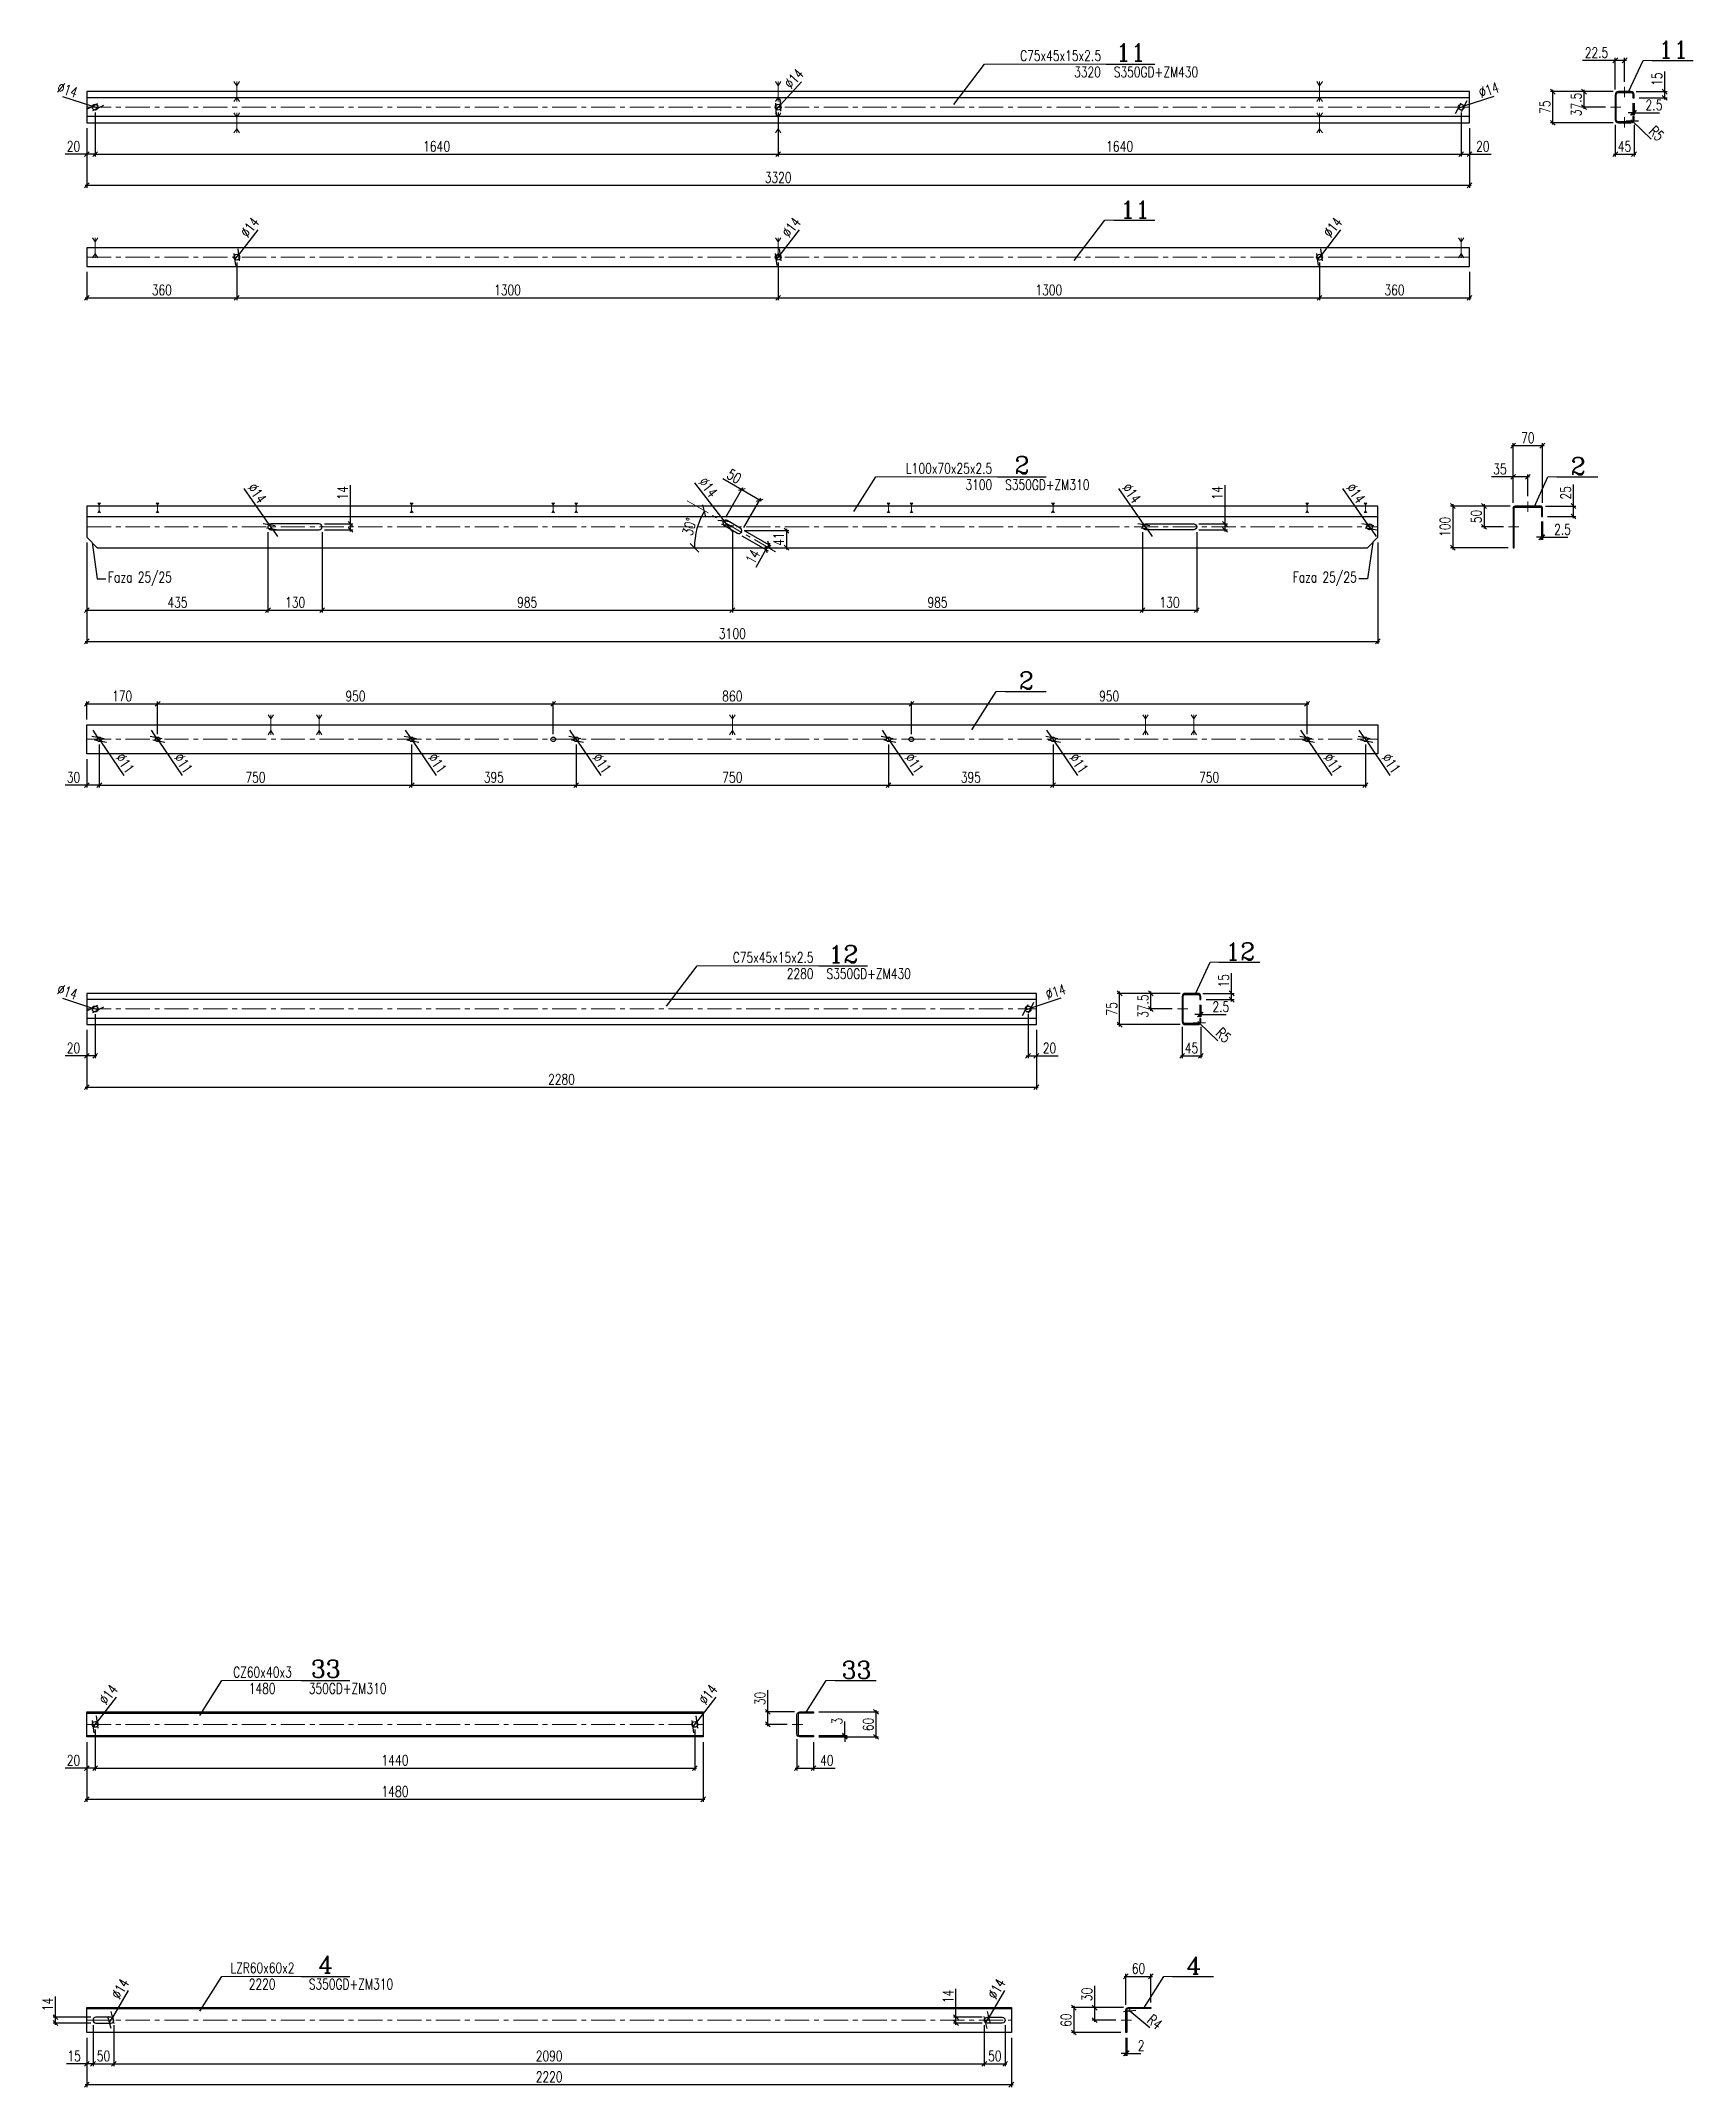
# Model space of a CAD drawing. Header units: millimetres. Extents: x -110 to 3857, y -131 to 4782.
import ezdxf
from ezdxf.enums import TextEntityAlignment as Align

# ---------------------------------------------------------------- set-up
doc = ezdxf.new("R2010")
doc.units = ezdxf.units.MM
doc.header["$LTSCALE"] = 1.833333
doc.header["$PDMODE"] = 1
doc.linetypes.add('CENTER', pattern=[50.8, 31.75, -6.35, 6.35, -6.35])
doc.layers.get('0').update_dxf_attribs({"linetype": 'CONTINUOUS'})
doc.layers.get('Defpoints').update_dxf_attribs({"linetype": 'CONTINUOUS'})
for name, color, linetype, lineweight in [('k_inny', 40, 'CONTINUOUS', 13), ('k_konstrukcja', 3, 'CONTINUOUS', 25), ('k_osie', 6, 'CENTER', 5), ('k_podkład', 253, 'CONTINUOUS', 13), ('k_pozycje', 1, 'CONTINUOUS', 5), ('k_wymiary', 1, 'CONTINUOUS', 5), ('RFD_C3', 2, 'CONTINUOUS', 5), ('RFD_C5', 1, 'CONTINUOUS', 5), ('RFD_T3', 2, 'CONTINUOUS', 25), ('RFD_T5', 2, 'CONTINUOUS', 5)]:
    doc.layers.add(name, color=color, linetype=linetype, lineweight=lineweight)
doc.styles.add('TXT3', font='SIMPLEX.SHX', dxfattribs={"width": 0.75, "height": 25})
doc.styles.add('TXT5', font='COMPLEX.shx', dxfattribs={"height": 41.666667})
doc.dimstyles.new('R1', dxfattribs={"dimtxt": 25, "dimasz": 20.833333, "dimexe": 5.833333, "dimexo": 12.5, "dimgap": 5, "dimtad": 0, "dimdec": 0, "dimzin": 0, "dimdsep": 46, "dimtxsty": 'TXT3', "dimblk1": 'OBLIQUE', "dimblk2": 'OBLIQUE', "dimsah": 1, "dimtsz": 5.833333, "dimcen": -3, "dimdle": 4.166667, "dimclrt": 2, "dimadec": 0, "dimazin": 0, "dimtfac": 0.75, "dimtdec": 0, "dimtmove": 0, "dimatfit": 3, "dimldrblk": 'NONE', "dimfxl": 1, "dimtvp": 0.75, "dimtolj": 1, "dimtzin": 0, "dimarcsym": 0})
doc.dimstyles.new('R1_002', dxfattribs={"dimtxt": 25, "dimasz": 5.833333, "dimexe": 5.833333, "dimexo": 12.5, "dimgap": 5, "dimtad": 0, "dimdec": 0, "dimzin": 0, "dimdsep": 46, "dimtxsty": 'TXT3', "dimblk1": 'OBLIQUE', "dimblk2": 'OBLIQUE', "dimsah": 1, "dimtsz": 5.833333, "dimcen": -3, "dimdle": 4.166667, "dimclrt": 2, "dimadec": 0, "dimazin": 0, "dimtfac": 0.75, "dimtdec": 0, "dimtmove": 0, "dimatfit": 3, "dimldrblk": 'NONE', "dimfxl": 1, "dimtvp": 0.75, "dimtolj": 1, "dimtzin": 0, "dimarcsym": 0})

msp = doc.modelspace()

# ---------------------------------------------------------------- texts
at = {"layer": 'k_wymiary', "color": 2, "char_height": 25, "style": 'TXT3'}
for insert, attachment_point in [((50.83, 3490), 4), ((3049.17, 3490), 6)]:
    msp.add_mtext('Faza 25/25', dxfattribs=dict(at, insert=insert, attachment_point=attachment_point))

# ---------------------------------------------------------------- blocks, each defined once
blk = doc.blocks.new('Poz. 33')
for points in [[(-20, 27), (1460, 27)], [(-20, -27), (1460, -27)]]:
    blk.add_lwpolyline(points)
at = {"layer": 'k_konstrukcja'}
blk.add_lwpolyline([(-20, 30), (1460, 30), (1460, -30), (-20, -30)], close=True, dxfattribs=at)
for centre in [(0, 0), (1440, 0)]:
    blk.add_circle(centre, 7, dxfattribs=at)
at = {"layer": 'k_osie'}
blk.add_lwpolyline([(-20, 0), (1460, 0)], dxfattribs=at)
blk = doc.blocks.new('xp-u01')
at = {"layer": 'RFD_C5'}
blk.add_line((0, 0), (351, 0), dxfattribs=at)
at = {"layer": 'RFD_T3'}
blk.add_line((351, 0), (491, 0), dxfattribs=at)
at = {"layer": 'RFD_C3', "style": 'TXT3', "width": 0.75}
blk.add_attdef('OPIS', text='', height=30, dxfattribs=at).set_placement((336, 0.4), align=Align.BOTTOM_RIGHT)
at = {"layer": 'RFD_C3', "style": 'TXT3', "width": 0.75, "flags": 1}
for tag, p in [('G_JEDN', (164.9, -82.9)), ('G', (164.9, -134.4))]:
    blk.add_attdef(tag, p, '', height=30, dxfattribs=at)
at = {"layer": 'RFD_C3', "style": 'TXT3', "width": 0.75}
blk.add_attdef('DLUGOSC', text='', height=30, dxfattribs=at).set_placement((335.7, -7.6), align=Align.TOP_RIGHT)
for tag, p in [('STAL', (372.8, -37.6)), ('UWAGI', (372.8, -82.9))]:
    blk.add_attdef(tag, p, '', height=30, dxfattribs=at)
at = {"layer": 'RFD_T3', "linetype": 'Continuous', "style": 'TXT5'}
blk.add_attdef('NR', text='', height=50, dxfattribs=at).set_placement((421.6, -6), align=Align.BOTTOM_CENTER)
blk = doc.blocks.new('xp-opis')
at = {"layer": 'RFD_C5'}
blk.add_line((0, 0), (228.8, 0), dxfattribs=at)
at = {"layer": 'RFD_T3'}
blk.add_line((228.8, 0), (368.9, 0), dxfattribs=at)
at = {"layer": 'RFD_T3', "linetype": 'Continuous', "style": 'TXT5'}
blk.add_attdef('NR', text='', height=50, dxfattribs=at).set_placement((299.4, -6), align=Align.BOTTOM_CENTER)
at = {"layer": 'RFD_T5', "style": 'TXT3', "width": 0.75}
blk.add_attdef('OPIS', text='', height=30, dxfattribs=at).set_placement((117.2, 0.4), align=Align.BOTTOM_CENTER)
at = {"layer": 'RFD_T5', "style": 'TXT3', "width": 0.75, "flags": 1}
for tag, p in [('G_JEDN', (42.7, -82.9)), ('G', (42.7, -134.4))]:
    blk.add_attdef(tag, p, '', height=30, dxfattribs=at)
at = {"layer": 'RFD_T5', "style": 'TXT3', "width": 0.75}
blk.add_attdef('DLUGOSC', text='', height=30, dxfattribs=at).set_placement((116.2, -7.6), align=Align.TOP_CENTER)
for tag, p in [('STAL', (250.6, -37.6)), ('UWAGI', (250.6, -82.9))]:
    blk.add_attdef(tag, p, '', height=30, dxfattribs=at)
blk = doc.blocks.new('Poz. 11')
for points in [[(3300, 22.5), (-20, 22.5)], [(3300, -22.5), (-20, -22.5)]]:
    blk.add_lwpolyline(points)
at = {"layer": 'k_konstrukcja'}
blk.add_lwpolyline([(3300, -37.5), (3300, 37.5), (-20, 37.5), (-20, -37.5)], close=True, dxfattribs=at)
for centre in [(0, 0), (1640, 0), (3280, 0)]:
    blk.add_circle(centre, 7, dxfattribs=at)
at = {"layer": 'k_osie'}
blk.add_line((-20, 0), (3300, 0), dxfattribs=at)
at = {"layer": 'k_podkład'}
for points in [[(340, 23.5), (333.3, 13.5), (340, 23.5), (340, 13.5), (340, 23.5), (346.7, 13.5), (340, 23.5), (340, 51.5), (333.3, 61.5), (340, 51.5), (340, 61.5), (340, 51.5), (346.7, 61.5)], [(1640, 23.5), (1633.3, 13.5), (1640, 23.5), (1640, 13.5), (1640, 23.5), (1646.7, 13.5), (1640, 23.5), (1640, 51.5), (1633.3, 61.5), (1640, 51.5), (1640, 61.5), (1640, 51.5), (1646.7, 61.5)], [(2940, 23.5), (2946.7, 13.5), (2940, 23.5), (2940, 13.5), (2940, 23.5), (2933.3, 13.5), (2940, 23.5), (2940, 51.5), (2946.7, 61.5), (2940, 51.5), (2940, 61.5), (2940, 51.5), (2933.3, 61.5)], [(340, -23.5), (333.3, -13.5), (340, -23.5), (340, -13.5), (340, -23.5), (346.7, -13.5), (340, -23.5), (340, -51.5), (333.3, -61.5), (340, -51.5), (340, -61.5), (340, -51.5), (346.7, -61.5)], [(1640, -23.5), (1633.3, -13.5), (1640, -23.5), (1640, -13.5), (1640, -23.5), (1646.7, -13.5), (1640, -23.5), (1640, -51.5), (1633.3, -61.5), (1640, -51.5), (1640, -61.5), (1640, -51.5), (1646.7, -61.5)], [(2940, -23.5), (2946.7, -13.5), (2940, -23.5), (2940, -13.5), (2940, -23.5), (2933.3, -13.5), (2940, -23.5), (2940, -51.5), (2946.7, -61.5), (2940, -51.5), (2940, -61.5), (2940, -51.5), (2933.3, -61.5)]]:
    blk.add_lwpolyline(points, dxfattribs=at)
blk = doc.blocks.new('Poz. 12')
for points in [[(2260, 22.5), (-20, 22.5)], [(2260, -22.5), (-20, -22.5)]]:
    blk.add_lwpolyline(points)
at = {"layer": 'k_konstrukcja'}
blk.add_lwpolyline([(2260, -37.5), (2260, 37.5), (-20, 37.5), (-20, -37.5)], close=True, dxfattribs=at)
for centre in [(0, 0), (2240, 0)]:
    blk.add_circle(centre, 7, dxfattribs=at)
at = {"layer": 'k_osie'}
blk.add_lwpolyline([(-20, 0), (2260, 0)], dxfattribs=at)
blk = doc.blocks.new('_None')
blk = doc.blocks.new('_Oblique')
at = {"color": 0, "linetype": 'ByBlock', "lineweight": -2}
blk.add_line((-0.5, -0.5), (0.5, 0.5), dxfattribs=at)
blk = doc.blocks.new('*D349')
at = {"layer": 'Defpoints', "color": 0}
for p in [(20, 4622.5), (0, 4585), (0, 4510)]:
    blk.add_point(p, dxfattribs=at)
at = {"layer": 'k_wymiary', "color": 0, "lineweight": -2}
for p, q in [((0, 4572.5), (0, 4504.2)), ((20, 4610), (20, 4504.2)), ((0, 4510), (-52, 4510)), ((5.8, 4515.8), (-5.8, 4504.2)), ((24.2, 4510), (0, 4510)), ((14.2, 4504.2), (25.8, 4515.8))]:
    blk.add_line(p, q, dxfattribs=at)
at = {"layer": 'k_wymiary', "color": 2, "insert": (-31.8, 4528.7), "char_height": 25, "attachment_point": 5, "style": 'TXT3'}
blk.add_mtext('\\A1;20', dxfattribs=at)
blk = doc.blocks.new('*D350')
at = {"layer": 'Defpoints', "color": 0}
for p in [(20, 4622.5), (1660, 4622.5), (1660, 4510)]:
    blk.add_point(p, dxfattribs=at)
at = {"layer": 'k_wymiary', "color": 0, "lineweight": -2}
for p, q in [((20, 4610), (20, 4504.2)), ((1660, 4610), (1660, 4504.2)), ((25.8, 4515.8), (14.2, 4504.2)), ((15.8, 4510), (1664.2, 4510)), ((1654.2, 4504.2), (1665.8, 4515.8))]:
    blk.add_line(p, q, dxfattribs=at)
at = {"layer": 'k_wymiary', "color": 2, "insert": (840, 4528.7), "char_height": 25, "attachment_point": 5, "style": 'TXT3'}
blk.add_mtext('\\A1;1640', dxfattribs=at)
blk = doc.blocks.new('*D351')
at = {"layer": 'Defpoints', "color": 0}
for p in [(1660, 4622.5), (3300, 4622.5), (3300, 4510)]:
    blk.add_point(p, dxfattribs=at)
at = {"layer": 'k_wymiary', "color": 0, "lineweight": -2}
for p, q in [((1660, 4610), (1660, 4504.2)), ((3300, 4610), (3300, 4504.2)), ((1665.8, 4515.8), (1654.2, 4504.2)), ((1655.8, 4510), (3304.2, 4510)), ((3294.2, 4504.2), (3305.8, 4515.8))]:
    blk.add_line(p, q, dxfattribs=at)
at = {"layer": 'k_wymiary', "color": 2, "insert": (2480, 4528.7), "char_height": 25, "attachment_point": 5, "style": 'TXT3'}
blk.add_mtext('\\A1;1640', dxfattribs=at)
blk = doc.blocks.new('*D352')
at = {"layer": 'Defpoints', "color": 0}
for p in [(3300, 4622.5), (3320, 4585), (3320, 4510)]:
    blk.add_point(p, dxfattribs=at)
at = {"layer": 'k_wymiary', "color": 0, "lineweight": -2}
for p, q in [((3300, 4610), (3300, 4504.2)), ((3320, 4572.5), (3320, 4504.2)), ((3305.8, 4515.8), (3294.2, 4504.2)), ((3295.8, 4510), (3320, 4510)), ((3314.2, 4504.2), (3325.8, 4515.8)), ((3320, 4510), (3372, 4510))]:
    blk.add_line(p, q, dxfattribs=at)
at = {"layer": 'k_wymiary', "color": 2, "insert": (3351.8, 4528.7), "char_height": 25, "attachment_point": 5, "style": 'TXT3'}
blk.add_mtext('\\A1;20', dxfattribs=at)
blk = doc.blocks.new('*D353')
at = {"layer": 'Defpoints', "color": 0}
for p in [(0, 4585), (3320, 4585), (3320, 4435)]:
    blk.add_point(p, dxfattribs=at)
at = {"layer": 'k_wymiary', "color": 0, "lineweight": -2}
for p, q in [((0, 4572.5), (0, 4429.2)), ((3320, 4572.5), (3320, 4429.2)), ((5.8, 4440.8), (-5.8, 4429.2)), ((-4.2, 4435), (3324.2, 4435)), ((3314.2, 4429.2), (3325.8, 4440.8))]:
    blk.add_line(p, q, dxfattribs=at)
at = {"layer": 'k_wymiary', "color": 2, "insert": (1660, 4453.7), "char_height": 25, "attachment_point": 5, "style": 'TXT3'}
blk.add_mtext('\\A1;3320', dxfattribs=at)
blk = doc.blocks.new('*D354')
at = {"layer": 'Defpoints', "color": 0}
for p in [(13.3, 4624.7), (26.7, 4620.3)]:
    blk.add_point(p, dxfattribs=at)
at = {"layer": 'k_wymiary', "color": 0, "lineweight": -2}
for p in [(-58.4, 4648.1), (26.7, 4620.3)]:
    blk.add_line(p, (13.3, 4624.7), dxfattribs=at)
at = {"layer": 'k_wymiary', "color": 0, "linetype": 'ByBlock', "lineweight": -2, "xscale": 20.83333333333333, "yscale": 20.83333333333333, "zscale": 20.83333333333333}
for p, rotation in [((13.3, 4624.7), 341.9317425320988), ((26.7, 4620.3), 161.9317425320988)]:
    blk.add_blockref('_Oblique', p, dxfattribs=dict(at, rotation=rotation))
at = {"layer": 'k_wymiary', "color": 2, "insert": (-46.4, 4663.9), "char_height": 25, "attachment_point": 5, "rotation": 341.9317, "style": 'TXT3'}
blk.add_mtext('\\A1;∅14', dxfattribs=at)
blk = doc.blocks.new('*D355')
at = {"layer": 'Defpoints', "color": 0}
for p in [(1664.7, 4627.6), (1655.3, 4617.4)]:
    blk.add_point(p, dxfattribs=at)
at = {"layer": 'k_wymiary', "color": 0, "lineweight": -2}
for p in [(1715.9, 4683.2), (1655.3, 4617.4)]:
    blk.add_line(p, (1664.7, 4627.6), dxfattribs=at)
at = {"layer": 'k_wymiary', "color": 0, "linetype": 'ByBlock', "lineweight": -2, "xscale": 20.83333333333333, "yscale": 20.83333333333333, "zscale": 20.83333333333333}
for p, rotation in [((1655.3, 4617.4), 47.34511043256239), ((1664.7, 4627.6), 227.3451104325624)]:
    blk.add_blockref('_Oblique', p, dxfattribs=dict(at, rotation=rotation))
at = {"layer": 'k_wymiary', "color": 2, "insert": (1697.7, 4691.1), "char_height": 25, "attachment_point": 5, "rotation": 47.3451, "style": 'TXT3'}
blk.add_mtext('\\A1;∅14', dxfattribs=at)
blk = doc.blocks.new('*D356')
at = {"layer": 'Defpoints', "color": 0}
for p in [(3293.3, 4620.3), (3306.7, 4624.7)]:
    blk.add_point(p, dxfattribs=at)
at = {"layer": 'k_wymiary', "color": 0, "lineweight": -2}
for p in [(3293.3, 4620.3), (3378.4, 4648.1)]:
    blk.add_line(p, (3306.7, 4624.7), dxfattribs=at)
at = {"layer": 'k_wymiary', "color": 0, "linetype": 'ByBlock', "lineweight": -2, "xscale": 20.83333333333333, "yscale": 20.83333333333333, "zscale": 20.83333333333333}
for p, rotation in [((3293.3, 4620.3), 18.06825746790123), ((3306.7, 4624.7), 198.0682574679012)]:
    blk.add_blockref('_Oblique', p, dxfattribs=dict(at, rotation=rotation))
at = {"layer": 'k_wymiary', "color": 2, "insert": (3366.4, 4663.9), "char_height": 25, "attachment_point": 5, "rotation": 18.0683, "style": 'TXT3'}
blk.add_mtext('\\A1;∅14', dxfattribs=at)
blk = doc.blocks.new('pozycja')
at = {"layer": 'RFD_C5', "linetype": 'Continuous'}
blk.add_line((0, 0), (25.8, 0), dxfattribs=at)
at = {"layer": 'RFD_T3'}
blk.add_line((25.8, 0), (143.9, 0), dxfattribs=at)
at = {"layer": 'RFD_T3', "linetype": 'Continuous', "style": 'TXT5'}
blk.add_attdef('NR', text='', height=50, dxfattribs=at).set_placement((86.9, -9), align=Align.BOTTOM_CENTER)
blk = doc.blocks.new('*D364')
at = {"layer": 'Defpoints', "color": 0}
for p in [(3670, 4735), (3692.5, 4671.2), (3670, 4652.5)]:
    blk.add_point(p, dxfattribs=at)
at = {"layer": 'k_wymiary', "color": 0, "lineweight": -2}
for p, q in [((3670, 4735), (3591.2, 4735)), ((3675.8, 4740.8), (3664.2, 4729.2)), ((3670, 4665), (3670, 4740.8)), ((3696.7, 4735), (3670, 4735)), ((3686.7, 4729.2), (3698.3, 4740.8)), ((3692.5, 4683.7), (3692.5, 4740.8))]:
    blk.add_line(p, q, dxfattribs=at)
at = {"layer": 'k_wymiary', "color": 2, "insert": (3624.8, 4753.7), "char_height": 25, "attachment_point": 5, "style": 'TXT3'}
blk.add_mtext('\\A1;22.5', dxfattribs=at)
blk = doc.blocks.new('*D365')
at = {"layer": 'Defpoints', "color": 0}
for p in [(3707.5, 4660), (3715, 4645), (3788.8, 4660)]:
    blk.add_point(p, dxfattribs=at)
at = {"layer": 'k_wymiary', "color": 0, "lineweight": -2}
for p, q in [((3788.8, 4660), (3788.8, 4708.5)), ((3720, 4660), (3794.6, 4660)), ((3727.5, 4645), (3794.6, 4645)), ((3794.6, 4654.2), (3782.9, 4665.8)), ((3782.9, 4650.8), (3794.6, 4639.2)), ((3788.8, 4640.8), (3788.8, 4660))]:
    blk.add_line(p, q, dxfattribs=at)
at = {"layer": 'k_wymiary', "color": 2, "insert": (3770, 4690.1), "char_height": 25, "attachment_point": 5, "rotation": 90, "style": 'TXT3'}
blk.add_mtext('\\A1;15', dxfattribs=at)
blk = doc.blocks.new('*D366')
at = {"layer": 'Defpoints', "color": 0}
for p in [(3712.5, 4645), (3715, 4645), (3715, 4609.1)]:
    blk.add_point(p, dxfattribs=at)
at = {"layer": 'k_wymiary', "color": 0, "lineweight": -2}
for p, q in [((3712.5, 4632.5), (3712.5, 4603.3)), ((3715, 4632.5), (3715, 4603.3)), ((3712.5, 4609.1), (3700.8, 4609.1)), ((3706.7, 4603.3), (3718.3, 4615)), ((3720.8, 4615), (3709.2, 4603.3)), ((3712.5, 4609.1), (3715, 4609.1)), ((3715, 4609.1), (3776, 4609.1))]:
    blk.add_line(p, q, dxfattribs=at)
at = {"layer": 'k_wymiary', "color": 2, "insert": (3763, 4627.9), "char_height": 25, "attachment_point": 5, "style": 'TXT3'}
blk.add_mtext('\\A1;2.5', dxfattribs=at)
blk = doc.blocks.new('*D368')
at = {"layer": 'Defpoints', "color": 0}
for p in [(3707.5, 4592.5), (3711.1, 4589)]:
    blk.add_point(p, dxfattribs=at)
at = {"layer": 'k_wymiary', "color": 0, "lineweight": -2}
for p in [(3707.5, 4592.5), (3755.9, 4546.1)]:
    blk.add_line(p, (3711.1, 4589), dxfattribs=at)
at = {"layer": 'k_wymiary', "color": 0, "linetype": 'ByBlock', "lineweight": -2, "xscale": 20.83333333333333, "yscale": 20.83333333333333, "zscale": 20.83333333333333, "rotation": 136.2384097186203}
blk.add_blockref('_Oblique', (3711.1, 4589), dxfattribs=at)
at = {"layer": 'k_wymiary', "color": 2, "insert": (3769.1, 4559.5), "char_height": 25, "attachment_point": 5, "rotation": 316.2384, "style": 'TXT3'}
blk.add_mtext('\\A1;R5', dxfattribs=at)
blk = doc.blocks.new('*D369')
at = {"layer": 'Defpoints', "color": 0}
for p in [(3670, 4592.5), (3715, 4592.5), (3715, 4510)]:
    blk.add_point(p, dxfattribs=at)
at = {"layer": 'k_wymiary', "color": 0, "lineweight": -2}
for p, q in [((3670, 4580), (3670, 4504.2)), ((3715, 4580), (3715, 4504.2)), ((3675.8, 4515.8), (3664.2, 4504.2)), ((3665.8, 4510), (3719.2, 4510)), ((3709.2, 4504.2), (3720.8, 4515.8))]:
    blk.add_line(p, q, dxfattribs=at)
at = {"layer": 'k_wymiary', "color": 2, "insert": (3692.5, 4528.7), "char_height": 25, "attachment_point": 5, "style": 'TXT3'}
blk.add_mtext('\\A1;45', dxfattribs=at)
blk = doc.blocks.new('*D370')
at = {"layer": 'Defpoints', "color": 0}
for p in [(3595, 4660), (3658.8, 4622.5), (3677.5, 4660)]:
    blk.add_point(p, dxfattribs=at)
at = {"layer": 'k_wymiary', "color": 0, "lineweight": -2}
for p, q in [((3600.8, 4654.2), (3589.2, 4665.8)), ((3665, 4660), (3589.2, 4660)), ((3589.2, 4628.3), (3600.8, 4616.7)), ((3646.3, 4622.5), (3589.2, 4622.5)), ((3595, 4618.3), (3595, 4664.2))]:
    blk.add_line(p, q, dxfattribs=at)
at = {"layer": 'k_wymiary', "color": 2, "insert": (3576.3, 4629.2), "char_height": 25, "attachment_point": 5, "rotation": 90, "style": 'TXT3'}
blk.add_mtext('\\A1;37.5', dxfattribs=at)
blk = doc.blocks.new('*D371')
at = {"layer": 'Defpoints', "color": 0}
for p in [(3520, 4660), (3677.5, 4660), (3677.5, 4585)]:
    blk.add_point(p, dxfattribs=at)
at = {"layer": 'k_wymiary', "color": 0, "lineweight": -2}
for p, q in [((3525.8, 4654.2), (3514.2, 4665.8)), ((3665, 4660), (3514.2, 4660)), ((3520, 4580.8), (3520, 4664.2)), ((3514.2, 4590.8), (3525.8, 4579.2)), ((3665, 4585), (3514.2, 4585))]:
    blk.add_line(p, q, dxfattribs=at)
at = {"layer": 'k_wymiary', "color": 2, "insert": (3501.3, 4622.5), "char_height": 25, "attachment_point": 5, "rotation": 90, "style": 'TXT3'}
blk.add_mtext('\\A1;75', dxfattribs=at)
blk = doc.blocks.new('*D373')
at = {"layer": 'Defpoints', "color": 0}
for p in [(355.7, 4256.9), (364.3, 4268.1)]:
    blk.add_point(p, dxfattribs=at)
at = {"layer": 'k_wymiary', "color": 0, "lineweight": -2}
for p in [(410.3, 4327.9), (355.7, 4256.9)]:
    blk.add_line(p, (364.3, 4268.1), dxfattribs=at)
at = {"layer": 'k_wymiary', "color": 0, "linetype": 'ByBlock', "lineweight": -2, "xscale": 20.83333333333333, "yscale": 20.83333333333333, "zscale": 20.83333333333333}
for p, rotation in [((364.3, 4268.1), 232.4633325407138), ((355.7, 4256.9), 52.46333254071379)]:
    blk.add_blockref('_Oblique', p, dxfattribs=dict(at, rotation=rotation))
at = {"layer": 'k_wymiary', "color": 2, "insert": (391.4, 4334.2), "char_height": 25, "attachment_point": 5, "rotation": 52.4633, "style": 'TXT3'}
blk.add_mtext('\\A1;∅14', dxfattribs=at)
blk = doc.blocks.new('*D374')
at = {"layer": 'Defpoints', "color": 0}
for p in [(1655.7, 4256.9), (1664.3, 4268.1)]:
    blk.add_point(p, dxfattribs=at)
at = {"layer": 'k_wymiary', "color": 0, "lineweight": -2}
for p in [(1710.3, 4327.9), (1655.7, 4256.9)]:
    blk.add_line(p, (1664.3, 4268.1), dxfattribs=at)
at = {"layer": 'k_wymiary', "color": 0, "linetype": 'ByBlock', "lineweight": -2, "xscale": 20.83333333333333, "yscale": 20.83333333333333, "zscale": 20.83333333333333}
for p, rotation in [((1664.3, 4268.1), 232.4633325407138), ((1655.7, 4256.9), 52.46333254071379)]:
    blk.add_blockref('_Oblique', p, dxfattribs=dict(at, rotation=rotation))
at = {"layer": 'k_wymiary', "color": 2, "insert": (1691.4, 4334.2), "char_height": 25, "attachment_point": 5, "rotation": 52.4633, "style": 'TXT3'}
blk.add_mtext('\\A1;∅14', dxfattribs=at)
blk = doc.blocks.new('*D375')
at = {"layer": 'Defpoints', "color": 0}
for p in [(2955.7, 4256.9), (2964.3, 4268.1)]:
    blk.add_point(p, dxfattribs=at)
at = {"layer": 'k_wymiary', "color": 0, "lineweight": -2}
for p in [(3010.3, 4327.9), (2955.7, 4256.9)]:
    blk.add_line(p, (2964.3, 4268.1), dxfattribs=at)
at = {"layer": 'k_wymiary', "color": 0, "linetype": 'ByBlock', "lineweight": -2, "xscale": 20.83333333333333, "yscale": 20.83333333333333, "zscale": 20.83333333333333}
for p, rotation in [((2964.3, 4268.1), 232.4633325407167), ((2955.7, 4256.9), 52.46333254071674)]:
    blk.add_blockref('_Oblique', p, dxfattribs=dict(at, rotation=rotation))
at = {"layer": 'k_wymiary', "color": 2, "insert": (2991.4, 4334.2), "char_height": 25, "attachment_point": 5, "rotation": 52.4633, "style": 'TXT3'}
blk.add_mtext('\\A1;∅14', dxfattribs=at)
blk = doc.blocks.new('*D376')
at = {"layer": 'Defpoints', "color": 0}
for p in [(0, 4240), (360, 4262.5), (360, 4165)]:
    blk.add_point(p, dxfattribs=at)
at = {"layer": 'k_wymiary', "color": 0, "lineweight": -2}
for p, q in [((0, 4227.5), (0, 4159.2)), ((360, 4250), (360, 4159.2)), ((5.8, 4170.8), (-5.8, 4159.2)), ((-4.2, 4165), (364.2, 4165)), ((354.2, 4159.2), (365.8, 4170.8))]:
    blk.add_line(p, q, dxfattribs=at)
at = {"layer": 'k_wymiary', "color": 2, "insert": (180, 4183.7), "char_height": 25, "attachment_point": 5, "style": 'TXT3'}
blk.add_mtext('\\A1;360', dxfattribs=at)
blk = doc.blocks.new('*D377')
at = {"layer": 'Defpoints', "color": 0}
for p in [(360, 4262.5), (1660, 4262.5), (1660, 4165)]:
    blk.add_point(p, dxfattribs=at)
at = {"layer": 'k_wymiary', "color": 0, "lineweight": -2}
for p, q in [((360, 4250), (360, 4159.2)), ((1660, 4250), (1660, 4159.2)), ((365.8, 4170.8), (354.2, 4159.2)), ((355.8, 4165), (1664.2, 4165)), ((1654.2, 4159.2), (1665.8, 4170.8))]:
    blk.add_line(p, q, dxfattribs=at)
at = {"layer": 'k_wymiary', "color": 2, "insert": (1010, 4183.7), "char_height": 25, "attachment_point": 5, "style": 'TXT3'}
blk.add_mtext('\\A1;1300', dxfattribs=at)
blk = doc.blocks.new('*D378')
at = {"layer": 'Defpoints', "color": 0}
for p in [(1660, 4262.5), (2960, 4262.5), (2960, 4165)]:
    blk.add_point(p, dxfattribs=at)
at = {"layer": 'k_wymiary', "color": 0, "lineweight": -2}
for p, q in [((1660, 4250), (1660, 4159.2)), ((2960, 4250), (2960, 4159.2)), ((1665.8, 4170.8), (1654.2, 4159.2)), ((1655.8, 4165), (2964.2, 4165)), ((2954.2, 4159.2), (2965.8, 4170.8))]:
    blk.add_line(p, q, dxfattribs=at)
at = {"layer": 'k_wymiary', "color": 2, "insert": (2310, 4183.7), "char_height": 25, "attachment_point": 5, "style": 'TXT3'}
blk.add_mtext('\\A1;1300', dxfattribs=at)
blk = doc.blocks.new('*D379')
at = {"layer": 'Defpoints', "color": 0}
for p in [(2960, 4262.5), (3320, 4240), (3320, 4165)]:
    blk.add_point(p, dxfattribs=at)
at = {"layer": 'k_wymiary', "color": 0, "lineweight": -2}
for p, q in [((2960, 4250), (2960, 4159.2)), ((3320, 4227.5), (3320, 4159.2)), ((2965.8, 4170.8), (2954.2, 4159.2)), ((2955.8, 4165), (3324.2, 4165)), ((3314.2, 4159.2), (3325.8, 4170.8))]:
    blk.add_line(p, q, dxfattribs=at)
at = {"layer": 'k_wymiary', "color": 2, "insert": (3140, 4183.7), "char_height": 25, "attachment_point": 5, "style": 'TXT3'}
blk.add_mtext('\\A1;360', dxfattribs=at)
blk = doc.blocks.new('*D380')
at = {"layer": 'Defpoints', "color": 0}
for p in [(2260, 2457.5), (2280, 2420), (2280, 2345)]:
    blk.add_point(p, dxfattribs=at)
at = {"layer": 'k_wymiary', "color": 0, "lineweight": -2}
for p, q in [((2260, 2445), (2260, 2339.2)), ((2280, 2407.5), (2280, 2339.2)), ((2265.8, 2350.8), (2254.2, 2339.2)), ((2255.8, 2345), (2280, 2345)), ((2274.2, 2339.2), (2285.8, 2350.8)), ((2280, 2345), (2332, 2345))]:
    blk.add_line(p, q, dxfattribs=at)
at = {"layer": 'k_wymiary', "color": 2, "insert": (2311.8, 2363.7), "char_height": 25, "attachment_point": 5, "style": 'TXT3'}
blk.add_mtext('\\A1;20', dxfattribs=at)
blk = doc.blocks.new('*D381')
at = {"layer": 'Defpoints', "color": 0}
for p in [(0, 2420), (2280, 2420), (2280, 2270)]:
    blk.add_point(p, dxfattribs=at)
at = {"layer": 'k_wymiary', "color": 0, "lineweight": -2}
for p, q in [((0, 2407.5), (0, 2264.2)), ((2280, 2407.5), (2280, 2264.2)), ((5.8, 2275.8), (-5.8, 2264.2)), ((-4.2, 2270), (2284.2, 2270)), ((2274.2, 2264.2), (2285.8, 2275.8))]:
    blk.add_line(p, q, dxfattribs=at)
at = {"layer": 'k_wymiary', "color": 2, "insert": (1140, 2288.7), "char_height": 25, "attachment_point": 5, "style": 'TXT3'}
blk.add_mtext('\\A1;2280', dxfattribs=at)
blk = doc.blocks.new('*D382')
at = {"layer": 'Defpoints', "color": 0}
for p in [(2266.7, 2459.7), (2253.3, 2455.3)]:
    blk.add_point(p, dxfattribs=at)
at = {"layer": 'k_wymiary', "color": 0, "lineweight": -2}
for p in [(2253.3, 2455.3), (2338.4, 2483.1)]:
    blk.add_line(p, (2266.7, 2459.7), dxfattribs=at)
at = {"layer": 'k_wymiary', "color": 0, "linetype": 'ByBlock', "lineweight": -2, "xscale": 20.83333333333333, "yscale": 20.83333333333333, "zscale": 20.83333333333333}
for p, rotation in [((2253.3, 2455.3), 18.06825746790123), ((2266.7, 2459.7), 198.0682574679012)]:
    blk.add_blockref('_Oblique', p, dxfattribs=dict(at, rotation=rotation))
at = {"layer": 'k_wymiary', "color": 2, "insert": (2326.4, 2498.9), "char_height": 25, "attachment_point": 5, "rotation": 18.0683, "style": 'TXT3'}
blk.add_mtext('\\A1;∅14', dxfattribs=at)
blk = doc.blocks.new('*D384')
at = {"layer": 'Defpoints', "color": 0}
for p in [(2667.5, 2495), (2675, 2480), (2748.8, 2495)]:
    blk.add_point(p, dxfattribs=at)
at = {"layer": 'k_wymiary', "color": 0, "lineweight": -2}
for p, q in [((2748.8, 2495), (2748.8, 2543.5)), ((2680, 2495), (2754.6, 2495)), ((2687.5, 2480), (2754.6, 2480)), ((2754.6, 2489.2), (2742.9, 2500.8)), ((2742.9, 2485.8), (2754.6, 2474.2)), ((2748.8, 2475.8), (2748.8, 2495))]:
    blk.add_line(p, q, dxfattribs=at)
at = {"layer": 'k_wymiary', "color": 2, "insert": (2730, 2525.1), "char_height": 25, "attachment_point": 5, "rotation": 90, "style": 'TXT3'}
blk.add_mtext('\\A1;15', dxfattribs=at)
blk = doc.blocks.new('*D385')
at = {"layer": 'Defpoints', "color": 0}
for p in [(2672.5, 2480), (2675, 2480), (2675, 2444.1)]:
    blk.add_point(p, dxfattribs=at)
at = {"layer": 'k_wymiary', "color": 0, "lineweight": -2}
for p, q in [((2672.5, 2467.5), (2672.5, 2438.3)), ((2675, 2467.5), (2675, 2438.3)), ((2672.5, 2444.1), (2660.8, 2444.1)), ((2666.7, 2438.3), (2678.3, 2450)), ((2680.8, 2450), (2669.2, 2438.3)), ((2672.5, 2444.1), (2675, 2444.1)), ((2675, 2444.1), (2736, 2444.1))]:
    blk.add_line(p, q, dxfattribs=at)
at = {"layer": 'k_wymiary', "color": 2, "insert": (2723, 2462.9), "char_height": 25, "attachment_point": 5, "style": 'TXT3'}
blk.add_mtext('\\A1;2.5', dxfattribs=at)
blk = doc.blocks.new('*D386')
at = {"layer": 'Defpoints', "color": 0}
for p in [(2667.5, 2427.5), (2671.1, 2424)]:
    blk.add_point(p, dxfattribs=at)
at = {"layer": 'k_wymiary', "color": 0, "lineweight": -2}
for p in [(2667.5, 2427.5), (2715.9, 2381.1)]:
    blk.add_line(p, (2671.1, 2424), dxfattribs=at)
at = {"layer": 'k_wymiary', "color": 0, "linetype": 'ByBlock', "lineweight": -2, "xscale": 20.83333333333333, "yscale": 20.83333333333333, "zscale": 20.83333333333333, "rotation": 136.2384097186203}
blk.add_blockref('_Oblique', (2671.1, 2424), dxfattribs=at)
at = {"layer": 'k_wymiary', "color": 2, "insert": (2729.1, 2394.5), "char_height": 25, "attachment_point": 5, "rotation": 316.2384, "style": 'TXT3'}
blk.add_mtext('\\A1;R5', dxfattribs=at)
blk = doc.blocks.new('*D387')
at = {"layer": 'Defpoints', "color": 0}
for p in [(2630, 2427.5), (2675, 2427.5), (2675, 2345)]:
    blk.add_point(p, dxfattribs=at)
at = {"layer": 'k_wymiary', "color": 0, "lineweight": -2}
for p, q in [((2630, 2415), (2630, 2339.2)), ((2675, 2415), (2675, 2339.2)), ((2635.8, 2350.8), (2624.2, 2339.2)), ((2625.8, 2345), (2679.2, 2345)), ((2669.2, 2339.2), (2680.8, 2350.8))]:
    blk.add_line(p, q, dxfattribs=at)
at = {"layer": 'k_wymiary', "color": 2, "insert": (2652.5, 2363.7), "char_height": 25, "attachment_point": 5, "style": 'TXT3'}
blk.add_mtext('\\A1;45', dxfattribs=at)
blk = doc.blocks.new('*D388')
at = {"layer": 'Defpoints', "color": 0}
for p in [(2555, 2495), (2618.8, 2457.5), (2637.5, 2495)]:
    blk.add_point(p, dxfattribs=at)
at = {"layer": 'k_wymiary', "color": 0, "lineweight": -2}
for p, q in [((2560.8, 2489.2), (2549.2, 2500.8)), ((2625, 2495), (2549.2, 2495)), ((2549.2, 2463.3), (2560.8, 2451.7)), ((2606.3, 2457.5), (2549.2, 2457.5)), ((2555, 2453.3), (2555, 2499.2))]:
    blk.add_line(p, q, dxfattribs=at)
at = {"layer": 'k_wymiary', "color": 2, "insert": (2536.3, 2464.2), "char_height": 25, "attachment_point": 5, "rotation": 90, "style": 'TXT3'}
blk.add_mtext('\\A1;37.5', dxfattribs=at)
blk = doc.blocks.new('*D389')
at = {"layer": 'Defpoints', "color": 0}
for p in [(2480, 2495), (2637.5, 2495), (2637.5, 2420)]:
    blk.add_point(p, dxfattribs=at)
at = {"layer": 'k_wymiary', "color": 0, "lineweight": -2}
for p, q in [((2485.8, 2489.2), (2474.2, 2500.8)), ((2625, 2495), (2474.2, 2495)), ((2480, 2415.8), (2480, 2499.2)), ((2474.2, 2425.8), (2485.8, 2414.2)), ((2625, 2420), (2474.2, 2420))]:
    blk.add_line(p, q, dxfattribs=at)
at = {"layer": 'k_wymiary', "color": 2, "insert": (2461.3, 2457.5), "char_height": 25, "attachment_point": 5, "rotation": 90, "style": 'TXT3'}
blk.add_mtext('\\A1;75', dxfattribs=at)
blk = doc.blocks.new('*D390')
at = {"layer": 'Defpoints', "color": 0}
for p in [(20, 2457.5), (0, 2420), (0, 2345)]:
    blk.add_point(p, dxfattribs=at)
at = {"layer": 'k_wymiary', "color": 0, "lineweight": -2}
for p, q in [((0, 2407.5), (0, 2339.2)), ((20, 2445), (20, 2339.2)), ((0, 2345), (-52, 2345)), ((5.8, 2350.8), (-5.8, 2339.2)), ((24.2, 2345), (0, 2345)), ((14.2, 2339.2), (25.8, 2350.8))]:
    blk.add_line(p, q, dxfattribs=at)
at = {"layer": 'k_wymiary', "color": 2, "insert": (-31.8, 2363.8), "char_height": 25, "attachment_point": 5, "style": 'TXT3'}
blk.add_mtext('\\A1;20', dxfattribs=at)
blk = doc.blocks.new('*D391')
at = {"layer": 'Defpoints', "color": 0}
for p in [(13.3, 2459.7), (26.7, 2455.3)]:
    blk.add_point(p, dxfattribs=at)
at = {"layer": 'k_wymiary', "color": 0, "lineweight": -2}
for p in [(-58.4, 2483.1), (26.7, 2455.3)]:
    blk.add_line(p, (13.3, 2459.7), dxfattribs=at)
at = {"layer": 'k_wymiary', "color": 0, "linetype": 'ByBlock', "lineweight": -2, "xscale": 20.83333333333333, "yscale": 20.83333333333333, "zscale": 20.83333333333333}
for p, rotation in [((13.3, 2459.7), 341.9317425320988), ((26.7, 2455.3), 161.9317425320988)]:
    blk.add_blockref('_Oblique', p, dxfattribs=dict(at, rotation=rotation))
at = {"layer": 'k_wymiary', "color": 2, "insert": (-46.4, 2498.9), "char_height": 25, "attachment_point": 5, "rotation": 341.9317, "style": 'TXT3'}
blk.add_mtext('\\A1;∅14', dxfattribs=at)
blk = doc.blocks.new('Poz. 2')
blk.add_lwpolyline([(-1550, 25), (1550, 25)])
blk.add_lwpolyline([(-19.1, 2.9), (12.1, -15.1, 1), (19.1, -2.9), (-12.1, 15.1, 1)], format="xyb", close=True)
at = {"layer": 'k_konstrukcja'}
blk.add_lwpolyline([(-1525, -50), (1525, -50), (1550, -25), (1550, 50), (-1550, 50), (-1550, -25)], close=True, dxfattribs=at)
for points in [[(-1108, -7), (-992, -7, 1), (-992, 7), (-1108, 7, 1)], [(1108, -7), (992, -7, -1), (992, 7), (1108, 7, -1)]]:
    blk.add_lwpolyline(points, format="xyb", close=True, dxfattribs=at)
blk.add_circle((1530, 0), 7, dxfattribs=at)
at = {"layer": 'k_osie'}
blk.add_lwpolyline([(-1550, 0), (1550, 0)], dxfattribs=at)
at = {"layer": 'k_podkład'}
for points in [[(-1520, 53), (-1523.3, 58), (-1520, 53), (-1520, 58), (-1520, 53), (-1516.7, 58), (-1520, 53), (-1520, 39), (-1523.3, 34), (-1520, 39), (-1520, 34), (-1520, 39), (-1516.7, 34)], [(-1380, 53), (-1376.7, 58), (-1380, 53), (-1380, 58), (-1380, 53), (-1383.3, 58), (-1380, 53), (-1380, 39), (-1376.7, 34), (-1380, 39), (-1380, 34), (-1380, 39), (-1383.3, 34)], [(-770, 53), (-773.3, 58), (-770, 53), (-770, 58), (-770, 53), (-766.7, 58), (-770, 53), (-770, 39), (-773.3, 34), (-770, 39), (-770, 34), (-770, 39), (-766.7, 34)], [(-430, 53), (-426.7, 58), (-430, 53), (-430, 58), (-430, 53), (-433.3, 58), (-430, 53), (-430, 39), (-426.7, 34), (-430, 39), (-430, 34), (-430, 39), (-433.3, 34)], [(-375, 53), (-371.7, 58), (-375, 53), (-375, 58), (-375, 53), (-378.3, 58), (-375, 53), (-375, 39), (-371.7, 34), (-375, 39), (-375, 34), (-375, 39), (-378.3, 34)], [(375, 53), (378.3, 58), (375, 53), (375, 58), (375, 53), (371.7, 58), (375, 53), (375, 39), (378.3, 34), (375, 39), (375, 34), (375, 39), (371.7, 34)], [(430, 53), (433.3, 58), (430, 53), (430, 58), (430, 53), (426.7, 58), (430, 53), (430, 39), (433.3, 34), (430, 39), (430, 34), (430, 39), (426.7, 34)], [(770, 53), (773.3, 58), (770, 53), (770, 58), (770, 53), (766.7, 58), (770, 53), (770, 39), (773.3, 34), (770, 39), (770, 34), (770, 39), (766.7, 34)], [(1380, 53), (1383.3, 58), (1380, 53), (1380, 58), (1380, 53), (1376.7, 58), (1380, 53), (1380, 39), (1383.3, 34), (1380, 39), (1380, 34), (1380, 39), (1376.7, 34)], [(1520, 53), (1523.3, 58), (1520, 53), (1520, 58), (1520, 53), (1516.7, 58), (1520, 53), (1520, 39), (1523.3, 34), (1520, 39), (1520, 34), (1520, 39), (1516.7, 34)]]:
    blk.add_lwpolyline(points, dxfattribs=at)
blk = doc.blocks.new('Rygiel')
for p, q in [((0.4, 96.9), (1.5, 98.5)), ((1.5, 98.5), (3.1, 99.6)), ((3.1, 99.6), (5, 100)), ((65, 100), (5, 100)), ((66.9, 99.6), (65, 100)), ((68.5, 98.5), (66.9, 99.6)), ((69.6, 96.9), (68.5, 98.5)), ((0, 95), (0.4, 96.9)), ((0, 95), (0, 0)), ((2.5, 95), (2.7, 96)), ((2.5, 0), (2.5, 95)), ((2.7, 96), (3.2, 96.8)), ((3.2, 96.8), (4, 97.3)), ((4, 97.3), (5, 97.5)), ((5, 97.5), (65, 97.5)), ((66, 97.3), (65, 97.5)), ((66.8, 96.8), (66, 97.3)), ((67.3, 96), (66.8, 96.8)), ((67.5, 95), (67.3, 96)), ((67.5, 95), (67.5, 75)), ((67.5, 75), (70, 75)), ((70, 95), (69.6, 96.9)), ((70, 75), (70, 95)), ((0, 0), (2.5, 0))]:
    blk.add_line(p, q)
blk = doc.blocks.new('*D474')
at = {"layer": 'Defpoints', "color": 0}
for p in [(0, 3590), (435, 3615), (435, 3415)]:
    blk.add_point(p, dxfattribs=at)
at = {"layer": 'k_wymiary', "color": 0, "lineweight": -2}
for p, q in [((435, 3602.5), (435, 3409.2)), ((0, 3577.5), (0, 3409.2)), ((5.8, 3420.8), (-5.8, 3409.2)), ((-4.2, 3415), (439.2, 3415)), ((429.2, 3409.2), (440.8, 3420.8))]:
    blk.add_line(p, q, dxfattribs=at)
at = {"layer": 'k_wymiary', "color": 2, "insert": (217.5, 3433.7), "char_height": 25, "attachment_point": 5, "style": 'TXT3'}
blk.add_mtext('\\A1;435', dxfattribs=at)
blk = doc.blocks.new('*D475')
at = {"layer": 'Defpoints', "color": 0}
for p in [(435, 3615), (565, 3615), (565, 3415)]:
    blk.add_point(p, dxfattribs=at)
at = {"layer": 'k_wymiary', "color": 0, "lineweight": -2}
for p, q in [((435, 3602.5), (435, 3409.2)), ((565, 3602.5), (565, 3409.2)), ((440.8, 3420.8), (429.2, 3409.2)), ((430.8, 3415), (569.2, 3415)), ((559.2, 3409.2), (570.8, 3420.8))]:
    blk.add_line(p, q, dxfattribs=at)
at = {"layer": 'k_wymiary', "color": 2, "insert": (500, 3433.7), "char_height": 25, "attachment_point": 5, "style": 'TXT3'}
blk.add_mtext('\\A1;130', dxfattribs=at)
blk = doc.blocks.new('*D476')
at = {"layer": 'Defpoints', "color": 0}
for p in [(565, 3615), (1550, 3615), (1550, 3415)]:
    blk.add_point(p, dxfattribs=at)
at = {"layer": 'k_wymiary', "color": 0, "lineweight": -2}
for p, q in [((565, 3602.5), (565, 3409.2)), ((1550, 3602.5), (1550, 3409.2)), ((570.8, 3420.8), (559.2, 3409.2)), ((560.8, 3415), (1554.2, 3415)), ((1544.2, 3409.2), (1555.8, 3420.8))]:
    blk.add_line(p, q, dxfattribs=at)
at = {"layer": 'k_wymiary', "color": 2, "insert": (1057.5, 3433.7), "char_height": 25, "attachment_point": 5, "style": 'TXT3'}
blk.add_mtext('\\A1;985', dxfattribs=at)
blk = doc.blocks.new('*D477')
at = {"layer": 'Defpoints', "color": 0}
for p in [(1550, 3615), (2535, 3615), (2535, 3415)]:
    blk.add_point(p, dxfattribs=at)
at = {"layer": 'k_wymiary', "color": 0, "lineweight": -2}
for p, q in [((1550, 3602.5), (1550, 3409.2)), ((2535, 3602.5), (2535, 3409.2)), ((1555.8, 3420.8), (1544.2, 3409.2)), ((1545.8, 3415), (2539.2, 3415)), ((2529.2, 3409.2), (2540.8, 3420.8))]:
    blk.add_line(p, q, dxfattribs=at)
at = {"layer": 'k_wymiary', "color": 2, "insert": (2042.5, 3433.7), "char_height": 25, "attachment_point": 5, "style": 'TXT3'}
blk.add_mtext('\\A1;985', dxfattribs=at)
blk = doc.blocks.new('*D478')
at = {"layer": 'Defpoints', "color": 0}
for p in [(2535, 3615), (2665, 3615), (2665, 3415)]:
    blk.add_point(p, dxfattribs=at)
at = {"layer": 'k_wymiary', "color": 0, "lineweight": -2}
for p, q in [((2535, 3602.5), (2535, 3409.2)), ((2665, 3602.5), (2665, 3409.2)), ((2540.8, 3420.8), (2529.2, 3409.2)), ((2530.8, 3415), (2669.2, 3415)), ((2659.2, 3409.2), (2670.8, 3420.8))]:
    blk.add_line(p, q, dxfattribs=at)
at = {"layer": 'k_wymiary', "color": 2, "insert": (2600, 3433.7), "char_height": 25, "attachment_point": 5, "style": 'TXT3'}
blk.add_mtext('\\A1;130', dxfattribs=at)
blk = doc.blocks.new('*D479')
at = {"layer": 'Defpoints', "color": 0}
for p in [(1572.6, 3704.1), (1528.3, 3627.5), (1571.7, 3602.5)]:
    blk.add_point(p, dxfattribs=at)
at = {"layer": 'k_wymiary', "color": 0, "lineweight": -2}
for p, q in [((1572.6, 3704.1), (1527.5, 3730.1)), ((1534.6, 3638.3), (1575.5, 3709.2)), ((1580.5, 3706.2), (1564.6, 3702)), ((1619.5, 3677), (1572.6, 3704.1)), ((1577.9, 3613.3), (1618.8, 3684.2)), ((1607.9, 3677), (1623.9, 3681.2))]:
    blk.add_line(p, q, dxfattribs=at)
at = {"layer": 'k_wymiary', "color": 2, "insert": (1554.4, 3736.3), "char_height": 25, "attachment_point": 5, "rotation": 330, "style": 'TXT3'}
blk.add_mtext('\\A1;50', dxfattribs=at)
blk = doc.blocks.new('*D480')
at = {"layer": 'Defpoints', "color": 0}
for p in [(1530.1, 3629.5), (1538.7, 3618.5)]:
    blk.add_point(p, dxfattribs=at)
at = {"layer": 'k_wymiary', "color": 0, "lineweight": -2}
for p, q in [((1530.1, 3629.5), (1460.2, 3720.4)), ((1538.7, 3618.5), (1530.1, 3629.5)), ((1538.7, 3618.5), (1551.4, 3602))]:
    blk.add_line(p, q, dxfattribs=at)
at = {"layer": 'k_wymiary', "color": 0, "linetype": 'ByBlock', "lineweight": -2, "xscale": 20.83333333333333, "yscale": 20.83333333333333, "zscale": 20.83333333333333}
for p, rotation in [((1530.1, 3629.5), 307.6112658283222), ((1538.7, 3618.5), 127.6112658283222)]:
    blk.add_blockref('_Oblique', p, dxfattribs=dict(at, rotation=rotation))
at = {"layer": 'k_wymiary', "color": 2, "insert": (1491.7, 3710.2), "char_height": 25, "attachment_point": 5, "rotation": 307.6113, "style": 'TXT3'}
blk.add_mtext('\\A1;∅14', dxfattribs=at)
blk = doc.blocks.new('*D481')
at = {"layer": 'Defpoints', "color": 0}
for p in [(1441.7, 3677.5), (1469.9, 3625.7), (25, 3565), (1658.3, 3552.5), (3075, 3565)]:
    blk.add_point(p, dxfattribs=at)
at = {"layer": 'k_wymiary', "color": 0, "lineweight": -2}
blk.add_arc((1636.6, 3565), 177.5, 150, 180, dxfattribs=at)
at = {"layer": 'k_wymiary', "color": 0, "linetype": 'ByBlock', "lineweight": -2, "xscale": 20.83333333333333, "yscale": 20.83333333333333, "zscale": 20.83333333333333}
for p, rotation in [((1482.9, 3653.7), 60.00000001284901), ((1459.2, 3565), 269.9999999999999)]:
    blk.add_blockref('_Oblique', p, dxfattribs=dict(at, rotation=rotation))
at = {"layer": 'k_wymiary', "color": 2, "insert": (1447.1, 3615.8), "char_height": 25, "attachment_point": 5, "rotation": 75, "style": 'TXT3'}
blk.add_mtext('\\A1;30%%d', dxfattribs=at)
blk = doc.blocks.new('*D482')
at = {"layer": 'Defpoints', "color": 0}
for p in [(1565.6, 3606), (1550, 3565), (1680, 3565)]:
    blk.add_point(p, dxfattribs=at)
at = {"layer": 'k_wymiary', "color": 0, "lineweight": -2}
for p, q in [((1578.1, 3606), (1685.8, 3606)), ((1685.8, 3600.2), (1674.2, 3611.8)), ((1680, 3610.2), (1680, 3560.8)), ((1562.5, 3565), (1685.8, 3565)), ((1674.2, 3570.8), (1685.8, 3559.2))]:
    blk.add_line(p, q, dxfattribs=at)
at = {"layer": 'k_wymiary', "color": 2, "insert": (1661.3, 3585.5), "char_height": 25, "attachment_point": 5, "rotation": 90, "style": 'TXT3'}
blk.add_mtext('\\A1;41', dxfattribs=at)
blk = doc.blocks.new('*D483')
at = {"layer": 'Defpoints', "color": 0}
for p in [(2538, 3620.7), (2546, 3609.3)]:
    blk.add_point(p, dxfattribs=at)
at = {"layer": 'k_wymiary', "color": 0, "lineweight": -2}
for p, q in [((2538, 3620.7), (2477.7, 3707.3)), ((2546, 3609.3), (2538, 3620.7)), ((2546, 3609.3), (2557.9, 3592.2))]:
    blk.add_line(p, q, dxfattribs=at)
at = {"layer": 'k_wymiary', "color": 0, "linetype": 'ByBlock', "lineweight": -2, "xscale": 20.83333333333333, "yscale": 20.83333333333333, "zscale": 20.83333333333333}
for p, rotation in [((2538, 3620.7), 304.8864032735648), ((2546, 3609.3), 124.8864032735648)]:
    blk.add_blockref('_Oblique', p, dxfattribs=dict(at, rotation=rotation))
at = {"layer": 'k_wymiary', "color": 2, "insert": (2508.7, 3695.6), "char_height": 25, "attachment_point": 5, "rotation": 304.8864, "style": 'TXT3'}
blk.add_mtext('\\A1;∅14', dxfattribs=at)
blk = doc.blocks.new('*D484')
at = {"layer": 'Defpoints', "color": 0}
for p in [(438, 3620.7), (446, 3609.3)]:
    blk.add_point(p, dxfattribs=at)
at = {"layer": 'k_wymiary', "color": 0, "lineweight": -2}
for p, q in [((438, 3620.7), (377.7, 3707.3)), ((446, 3609.3), (438, 3620.7)), ((446, 3609.3), (457.9, 3592.2))]:
    blk.add_line(p, q, dxfattribs=at)
at = {"layer": 'k_wymiary', "color": 0, "linetype": 'ByBlock', "lineweight": -2, "xscale": 20.83333333333333, "yscale": 20.83333333333333, "zscale": 20.83333333333333}
for p, rotation in [((438, 3620.7), 304.8864032735648), ((446, 3609.3), 124.8864032735648)]:
    blk.add_blockref('_Oblique', p, dxfattribs=dict(at, rotation=rotation))
at = {"layer": 'k_wymiary', "color": 2, "insert": (408.7, 3695.6), "char_height": 25, "attachment_point": 5, "rotation": 304.8864, "style": 'TXT3'}
blk.add_mtext('\\A1;∅14', dxfattribs=at)
blk = doc.blocks.new('*D485')
at = {"layer": 'Defpoints', "color": 0}
for p in [(3076, 3620.7), (3084, 3609.3)]:
    blk.add_point(p, dxfattribs=at)
at = {"layer": 'k_wymiary', "color": 0, "lineweight": -2}
for p, q in [((3076, 3620.7), (3015.7, 3707.3)), ((3084, 3609.3), (3076, 3620.7)), ((3084, 3609.3), (3095.9, 3592.2))]:
    blk.add_line(p, q, dxfattribs=at)
at = {"layer": 'k_wymiary', "color": 0, "linetype": 'ByBlock', "lineweight": -2, "xscale": 20.83333333333333, "yscale": 20.83333333333333, "zscale": 20.83333333333333}
for p, rotation in [((3076, 3620.7), 304.8864032735648), ((3084, 3609.3), 124.8864032735648)]:
    blk.add_blockref('_Oblique', p, dxfattribs=dict(at, rotation=rotation))
at = {"layer": 'k_wymiary', "color": 2, "insert": (3046.7, 3695.6), "char_height": 25, "attachment_point": 5, "rotation": 304.8864, "style": 'TXT3'}
blk.add_mtext('\\A1;∅14', dxfattribs=at)
blk = doc.blocks.new('*D486')
at = {"layer": 'Defpoints', "color": 0}
for p in [(0, 3590), (3100, 3590), (3100, 3340)]:
    blk.add_point(p, dxfattribs=at)
at = {"layer": 'k_wymiary', "color": 0, "lineweight": -2}
for p, q in [((0, 3577.5), (0, 3334.2)), ((3100, 3577.5), (3100, 3334.2)), ((5.8, 3345.8), (-5.8, 3334.2)), ((3094.2, 3334.2), (3105.8, 3345.8)), ((-4.2, 3340), (3104.2, 3340))]:
    blk.add_line(p, q, dxfattribs=at)
at = {"layer": 'k_wymiary', "color": 2, "insert": (1550, 3358.7), "char_height": 25, "attachment_point": 5, "style": 'TXT3'}
blk.add_mtext('\\A1;3100', dxfattribs=at)
blk = doc.blocks.new('*D487')
at = {"layer": 'Defpoints', "color": 0}
for p in [(30, 3105), (0, 3070), (0, 2995)]:
    blk.add_point(p, dxfattribs=at)
at = {"layer": 'k_wymiary', "color": 0, "lineweight": -2}
for p, q in [((0, 3057.5), (0, 2989.2)), ((30, 3092.5), (30, 2989.2)), ((5.8, 3000.8), (-5.8, 2989.2)), ((24.2, 2989.2), (35.8, 3000.8)), ((0, 2995), (-52, 2995)), ((34.2, 2995), (0, 2995))]:
    blk.add_line(p, q, dxfattribs=at)
at = {"layer": 'k_wymiary', "color": 2, "insert": (-31.8, 3013.7), "char_height": 25, "attachment_point": 5, "style": 'TXT3'}
blk.add_mtext('\\A1;30', dxfattribs=at)
blk = doc.blocks.new('*D488')
at = {"layer": 'Defpoints', "color": 0}
for p in [(30, 3105), (780, 3105), (780, 2995)]:
    blk.add_point(p, dxfattribs=at)
at = {"layer": 'k_wymiary', "color": 0, "lineweight": -2}
for p, q in [((30, 3092.5), (30, 2989.2)), ((780, 3092.5), (780, 2989.2)), ((35.8, 3000.8), (24.2, 2989.2)), ((774.2, 2989.2), (785.8, 3000.8)), ((25.8, 2995), (784.2, 2995))]:
    blk.add_line(p, q, dxfattribs=at)
at = {"layer": 'k_wymiary', "color": 2, "insert": (405, 3013.7), "char_height": 25, "attachment_point": 5, "style": 'TXT3'}
blk.add_mtext('\\A1;750', dxfattribs=at)
blk = doc.blocks.new('*D489')
at = {"layer": 'Defpoints', "color": 0}
for p in [(780, 3105), (1175, 3105), (1175, 2995)]:
    blk.add_point(p, dxfattribs=at)
at = {"layer": 'k_wymiary', "color": 0, "lineweight": -2}
for p, q in [((780, 3092.5), (780, 2989.2)), ((1175, 3092.5), (1175, 2989.2)), ((785.8, 3000.8), (774.2, 2989.2)), ((1169.2, 2989.2), (1180.8, 3000.8)), ((775.8, 2995), (1179.2, 2995))]:
    blk.add_line(p, q, dxfattribs=at)
at = {"layer": 'k_wymiary', "color": 2, "insert": (977.5, 3013.7), "char_height": 25, "attachment_point": 5, "style": 'TXT3'}
blk.add_mtext('\\A1;395', dxfattribs=at)
blk = doc.blocks.new('*D490')
at = {"layer": 'Defpoints', "color": 0}
for p in [(1175, 3105), (1925, 3105), (1925, 2995)]:
    blk.add_point(p, dxfattribs=at)
at = {"layer": 'k_wymiary', "color": 0, "lineweight": -2}
for p, q in [((1175, 3092.5), (1175, 2989.2)), ((1925, 3092.5), (1925, 2989.2)), ((1180.8, 3000.8), (1169.2, 2989.2)), ((1919.2, 2989.2), (1930.8, 3000.8)), ((1170.8, 2995), (1929.2, 2995))]:
    blk.add_line(p, q, dxfattribs=at)
at = {"layer": 'k_wymiary', "color": 2, "insert": (1550, 3013.7), "char_height": 25, "attachment_point": 5, "style": 'TXT3'}
blk.add_mtext('\\A1;750', dxfattribs=at)
blk = doc.blocks.new('*D491')
at = {"layer": 'Defpoints', "color": 0}
for p in [(1925, 3105), (2320, 3105), (2320, 2995)]:
    blk.add_point(p, dxfattribs=at)
at = {"layer": 'k_wymiary', "color": 0, "lineweight": -2}
for p, q in [((1925, 3092.5), (1925, 2989.2)), ((2320, 3092.5), (2320, 2989.2)), ((1930.8, 3000.8), (1919.2, 2989.2)), ((2314.2, 2989.2), (2325.8, 3000.8)), ((1920.8, 2995), (2324.2, 2995))]:
    blk.add_line(p, q, dxfattribs=at)
at = {"layer": 'k_wymiary', "color": 2, "insert": (2122.5, 3013.7), "char_height": 25, "attachment_point": 5, "style": 'TXT3'}
blk.add_mtext('\\A1;395', dxfattribs=at)
blk = doc.blocks.new('*D492')
at = {"layer": 'Defpoints', "color": 0}
for p in [(2320, 3105), (3070, 3105), (3070, 2995)]:
    blk.add_point(p, dxfattribs=at)
at = {"layer": 'k_wymiary', "color": 0, "lineweight": -2}
for p, q in [((2320, 3092.5), (2320, 2989.2)), ((3070, 3092.5), (3070, 2989.2)), ((2325.8, 3000.8), (2314.2, 2989.2)), ((3064.2, 2989.2), (3075.8, 3000.8)), ((2315.8, 2995), (3074.2, 2995))]:
    blk.add_line(p, q, dxfattribs=at)
at = {"layer": 'k_wymiary', "color": 2, "insert": (2695, 3013.7), "char_height": 25, "attachment_point": 5, "style": 'TXT3'}
blk.add_mtext('\\A1;750', dxfattribs=at)
blk = doc.blocks.new('*D493')
at = {"layer": 'Defpoints', "color": 0}
for p in [(1120, 3190), (170, 3105), (1120, 3105)]:
    blk.add_point(p, dxfattribs=at)
at = {"layer": 'k_wymiary', "color": 0, "lineweight": -2}
for p, q in [((175.8, 3195.8), (164.2, 3184.2)), ((170, 3117.5), (170, 3195.8)), ((1114.2, 3184.2), (1125.8, 3195.8)), ((1120, 3117.5), (1120, 3195.8)), ((165.8, 3190), (1124.2, 3190))]:
    blk.add_line(p, q, dxfattribs=at)
at = {"layer": 'k_wymiary', "color": 2, "insert": (645, 3208.7), "char_height": 25, "attachment_point": 5, "style": 'TXT3'}
blk.add_mtext('\\A1;950', dxfattribs=at)
blk = doc.blocks.new('*D494')
at = {"layer": 'Defpoints', "color": 0}
for p in [(1980, 3190), (1120, 3105), (1980, 3105)]:
    blk.add_point(p, dxfattribs=at)
at = {"layer": 'k_wymiary', "color": 0, "lineweight": -2}
for p, q in [((1125.8, 3195.8), (1114.2, 3184.2)), ((1120, 3117.5), (1120, 3195.8)), ((1974.2, 3184.2), (1985.8, 3195.8)), ((1980, 3117.5), (1980, 3195.8)), ((1115.8, 3190), (1984.2, 3190))]:
    blk.add_line(p, q, dxfattribs=at)
at = {"layer": 'k_wymiary', "color": 2, "insert": (1550, 3208.7), "char_height": 25, "attachment_point": 5, "style": 'TXT3'}
blk.add_mtext('\\A1;860', dxfattribs=at)
blk = doc.blocks.new('*D495')
at = {"layer": 'Defpoints', "color": 0}
for p in [(2930, 3190), (1980, 3105), (2930, 3105)]:
    blk.add_point(p, dxfattribs=at)
at = {"layer": 'k_wymiary', "color": 0, "lineweight": -2}
for p, q in [((1985.8, 3195.8), (1974.2, 3184.2)), ((1980, 3117.5), (1980, 3195.8)), ((2924.2, 3184.2), (2935.8, 3195.8)), ((2930, 3117.5), (2930, 3195.8)), ((1975.8, 3190), (2934.2, 3190))]:
    blk.add_line(p, q, dxfattribs=at)
at = {"layer": 'k_wymiary', "color": 2, "insert": (2455, 3208.7), "char_height": 25, "attachment_point": 5, "style": 'TXT3'}
blk.add_mtext('\\A1;950', dxfattribs=at)
blk = doc.blocks.new('*D496')
at = {"layer": 'Defpoints', "color": 0}
for p in [(3490, 3665), (3495, 3640), (3569.8, 3665)]:
    blk.add_point(p, dxfattribs=at)
at = {"layer": 'k_wymiary', "color": 0, "lineweight": -2}
for p, q in [((3569.8, 3665), (3569.8, 3717)), ((3502.5, 3665), (3575.6, 3665)), ((3507.5, 3640), (3575.6, 3640)), ((3575.6, 3659.2), (3564, 3670.8)), ((3564, 3645.8), (3575.6, 3634.2)), ((3569.8, 3635.8), (3569.8, 3665))]:
    blk.add_line(p, q, dxfattribs=at)
at = {"layer": 'k_wymiary', "color": 2, "insert": (3551.1, 3696.8), "char_height": 25, "attachment_point": 5, "rotation": 90, "style": 'TXT3'}
blk.add_mtext('\\A1;25', dxfattribs=at)
blk = doc.blocks.new('*D497')
at = {"layer": 'Defpoints', "color": 0}
for p in [(3495, 3810), (3425, 3660), (3495, 3660)]:
    blk.add_point(p, dxfattribs=at)
at = {"layer": 'k_wymiary', "color": 0, "lineweight": -2}
for p, q in [((3430.8, 3815.8), (3419.2, 3804.2)), ((3420.8, 3810), (3499.2, 3810)), ((3425, 3672.5), (3425, 3815.8)), ((3489.2, 3804.2), (3500.8, 3815.8)), ((3495, 3672.5), (3495, 3815.8))]:
    blk.add_line(p, q, dxfattribs=at)
at = {"layer": 'k_wymiary', "color": 2, "insert": (3460, 3828.7), "char_height": 25, "attachment_point": 5, "style": 'TXT3'}
blk.add_mtext('\\A1;70', dxfattribs=at)
blk = doc.blocks.new('*D498')
at = {"layer": 'Defpoints', "color": 0}
for p in [(3430, 3665), (3280, 3565), (3425, 3565)]:
    blk.add_point(p, dxfattribs=at)
at = {"layer": 'k_wymiary', "color": 0, "lineweight": -2}
for p, q in [((3285.8, 3659.2), (3274.2, 3670.8)), ((3417.5, 3665), (3274.2, 3665)), ((3280, 3669.2), (3280, 3560.8)), ((3274.2, 3570.8), (3285.8, 3559.2)), ((3412.5, 3565), (3274.2, 3565))]:
    blk.add_line(p, q, dxfattribs=at)
at = {"layer": 'k_wymiary', "color": 2, "insert": (3261.3, 3615), "char_height": 25, "attachment_point": 5, "rotation": 90, "style": 'TXT3'}
blk.add_mtext('\\A1;100', dxfattribs=at)
blk = doc.blocks.new('*D499')
at = {"layer": 'Defpoints', "color": 0}
for p in [(3430, 3665), (3355, 3615), (3413.8, 3615)]:
    blk.add_point(p, dxfattribs=at)
at = {"layer": 'k_wymiary', "color": 0, "lineweight": -2}
for p, q in [((3360.8, 3659.2), (3349.2, 3670.8)), ((3417.5, 3665), (3349.2, 3665)), ((3355, 3669.2), (3355, 3610.8)), ((3349.2, 3620.8), (3360.8, 3609.2)), ((3401.3, 3615), (3349.2, 3615))]:
    blk.add_line(p, q, dxfattribs=at)
at = {"layer": 'k_wymiary', "color": 2, "insert": (3336.3, 3640), "char_height": 25, "attachment_point": 5, "rotation": 90, "style": 'TXT3'}
blk.add_mtext('\\A1;50', dxfattribs=at)
blk = doc.blocks.new('*D500')
at = {"layer": 'Defpoints', "color": 0}
for p in [(3425, 3735), (3425, 3660), (3460, 3676.2)]:
    blk.add_point(p, dxfattribs=at)
at = {"layer": 'k_wymiary', "color": 0, "lineweight": -2}
for p, q in [((3425, 3735), (3373, 3735)), ((3430.8, 3740.8), (3419.2, 3729.2)), ((3425, 3672.5), (3425, 3740.8)), ((3464.2, 3735), (3425, 3735)), ((3454.2, 3729.2), (3465.8, 3740.8)), ((3460, 3688.7), (3460, 3740.8))]:
    blk.add_line(p, q, dxfattribs=at)
at = {"layer": 'k_wymiary', "color": 2, "insert": (3393.2, 3753.7), "char_height": 25, "attachment_point": 5, "style": 'TXT3'}
blk.add_mtext('\\A1;35', dxfattribs=at)
blk = doc.blocks.new('*D501')
at = {"layer": 'Defpoints', "color": 0}
for p in [(3492.5, 3640), (3495, 3640), (3495, 3590)]:
    blk.add_point(p, dxfattribs=at)
at = {"layer": 'k_wymiary', "color": 0, "lineweight": -2}
for p, q in [((3492.5, 3590), (3480.8, 3590)), ((3486.7, 3584.2), (3498.3, 3595.8)), ((3500.8, 3595.8), (3489.2, 3584.2)), ((3492.5, 3627.5), (3492.5, 3584.2)), ((3492.5, 3590), (3495, 3590)), ((3495, 3627.5), (3495, 3584.2)), ((3495, 3590), (3556, 3590))]:
    blk.add_line(p, q, dxfattribs=at)
at = {"layer": 'k_wymiary', "color": 2, "insert": (3543, 3608.7), "char_height": 25, "attachment_point": 5, "style": 'TXT3'}
blk.add_mtext('\\A1;2.5', dxfattribs=at)
blk = doc.blocks.new('*D502')
at = {"layer": 'Defpoints', "color": 0}
for p in [(170, 3190), (0, 3140), (170, 3105)]:
    blk.add_point(p, dxfattribs=at)
at = {"layer": 'k_wymiary', "color": 0, "lineweight": -2}
for p, q in [((5.8, 3195.8), (-5.8, 3184.2)), ((0, 3152.5), (0, 3195.8)), ((164.2, 3184.2), (175.8, 3195.8)), ((170, 3117.5), (170, 3195.8)), ((-4.2, 3190), (174.2, 3190))]:
    blk.add_line(p, q, dxfattribs=at)
at = {"layer": 'k_wymiary', "color": 2, "insert": (85, 3208.7), "char_height": 25, "attachment_point": 5, "style": 'TXT3'}
blk.add_mtext('\\A1;170', dxfattribs=at)
blk = doc.blocks.new('*D503')
at = {"layer": 'Defpoints', "color": 0}
for p in [(1562.1, 3599.9), (1569.1, 3612.1), (1630.8, 3560.3)]:
    blk.add_point(p, dxfattribs=at)
at = {"layer": 'k_wymiary', "color": 0, "lineweight": -2}
for p, q in [((1572.9, 3593.7), (1635.8, 3557.4)), ((1579.9, 3605.8), (1642.8, 3569.5)), ((1630.8, 3560.3), (1606.1, 3517.5)), ((1628.6, 3568.3), (1632.9, 3552.3)), ((1639.9, 3576), (1630.8, 3560.3)), ((1639.9, 3564.4), (1635.6, 3580.4))]:
    blk.add_line(p, q, dxfattribs=at)
at = {"layer": 'k_wymiary', "color": 2, "insert": (1599.3, 3543.2), "char_height": 25, "attachment_point": 5, "rotation": 60, "style": 'TXT3'}
blk.add_mtext('\\A1;14', dxfattribs=at)
blk = doc.blocks.new('*D504')
at = {"layer": 'Defpoints', "color": 0}
for p in [(558, 3622), (558, 3608), (633, 3622)]:
    blk.add_point(p, dxfattribs=at)
at = {"layer": 'k_wymiary', "color": 0, "lineweight": -2}
for p, q in [((633, 3622), (633, 3715.2)), ((570.5, 3622), (638.8, 3622)), ((570.5, 3608), (638.8, 3608)), ((638.8, 3616.2), (627.2, 3627.8)), ((627.2, 3613.8), (638.8, 3602.2)), ((633, 3603.8), (633, 3626.2))]:
    blk.add_line(p, q, dxfattribs=at)
at = {"layer": 'k_wymiary', "color": 2, "insert": (614.3, 3696.3), "char_height": 25, "attachment_point": 5, "rotation": 90, "style": 'TXT3'}
blk.add_mtext('\\A1;14', dxfattribs=at)
blk = doc.blocks.new('*D505')
at = {"layer": 'Defpoints', "color": 0}
for p in [(2658, 3622), (2658, 3608), (2733, 3622)]:
    blk.add_point(p, dxfattribs=at)
at = {"layer": 'k_wymiary', "color": 0, "lineweight": -2}
for p, q in [((2733, 3622), (2733, 3715.2)), ((2670.5, 3622), (2738.8, 3622)), ((2670.5, 3608), (2738.8, 3608)), ((2738.8, 3616.2), (2727.2, 3627.8)), ((2727.2, 3613.8), (2738.8, 3602.2)), ((2733, 3603.8), (2733, 3626.2))]:
    blk.add_line(p, q, dxfattribs=at)
at = {"layer": 'k_wymiary', "color": 2, "insert": (2714.3, 3696.3), "char_height": 25, "attachment_point": 5, "rotation": 90, "style": 'TXT3'}
blk.add_mtext('\\A1;14', dxfattribs=at)
blk = doc.blocks.new('*D506')
at = {"layer": 'Defpoints', "color": 0}
for p in [(26.9, 3109.6), (33.1, 3100.4)]:
    blk.add_point(p, dxfattribs=at)
at = {"layer": 'k_wymiary', "color": 0, "lineweight": -2}
for p, q in [((26.9, 3109.6), (15.2, 3126.8)), ((26.9, 3109.6), (33.1, 3100.4)), ((33.1, 3100.4), (89.1, 3017.8))]:
    blk.add_line(p, q, dxfattribs=at)
at = {"layer": 'k_wymiary', "color": 0, "linetype": 'ByBlock', "lineweight": -2, "xscale": 20.83333333333333, "yscale": 20.83333333333333, "zscale": 20.83333333333333}
for p, rotation in [((26.9, 3109.6), 304.1589611627155), ((33.1, 3100.4), 124.1589611627154)]:
    blk.add_blockref('_Oblique', p, dxfattribs=dict(at, rotation=rotation))
at = {"layer": 'k_wymiary', "color": 2, "insert": (91.8, 3047.3), "char_height": 25, "attachment_point": 5, "rotation": 304.159, "style": 'TXT3'}
blk.add_mtext('\\A1;∅11', dxfattribs=at)
blk = doc.blocks.new('*D507')
at = {"layer": 'Defpoints', "color": 0}
for p in [(166.9, 3109.6), (173.1, 3100.4)]:
    blk.add_point(p, dxfattribs=at)
at = {"layer": 'k_wymiary', "color": 0, "lineweight": -2}
for p, q in [((166.9, 3109.6), (155.2, 3126.8)), ((166.9, 3109.6), (173.1, 3100.4)), ((173.1, 3100.4), (229.1, 3017.8))]:
    blk.add_line(p, q, dxfattribs=at)
at = {"layer": 'k_wymiary', "color": 0, "linetype": 'ByBlock', "lineweight": -2, "xscale": 20.83333333333333, "yscale": 20.83333333333333, "zscale": 20.83333333333333}
for p, rotation in [((166.9, 3109.6), 304.1589611627155), ((173.1, 3100.4), 124.1589611627154)]:
    blk.add_blockref('_Oblique', p, dxfattribs=dict(at, rotation=rotation))
at = {"layer": 'k_wymiary', "color": 2, "insert": (231.8, 3047.3), "char_height": 25, "attachment_point": 5, "rotation": 304.159, "style": 'TXT3'}
blk.add_mtext('\\A1;∅11', dxfattribs=at)
blk = doc.blocks.new('*D508')
at = {"layer": 'Defpoints', "color": 0}
for p in [(776.9, 3109.6), (783.1, 3100.4)]:
    blk.add_point(p, dxfattribs=at)
at = {"layer": 'k_wymiary', "color": 0, "lineweight": -2}
for p, q in [((776.9, 3109.6), (765.2, 3126.8)), ((776.9, 3109.6), (783.1, 3100.4)), ((783.1, 3100.4), (839.1, 3017.8))]:
    blk.add_line(p, q, dxfattribs=at)
at = {"layer": 'k_wymiary', "color": 0, "linetype": 'ByBlock', "lineweight": -2, "xscale": 20.83333333333333, "yscale": 20.83333333333333, "zscale": 20.83333333333333}
for p, rotation in [((776.9, 3109.6), 304.1589611627155), ((783.1, 3100.4), 124.1589611627154)]:
    blk.add_blockref('_Oblique', p, dxfattribs=dict(at, rotation=rotation))
at = {"layer": 'k_wymiary', "color": 2, "insert": (841.8, 3047.3), "char_height": 25, "attachment_point": 5, "rotation": 304.159, "style": 'TXT3'}
blk.add_mtext('\\A1;∅11', dxfattribs=at)
blk = doc.blocks.new('*D509')
at = {"layer": 'Defpoints', "color": 0}
for p in [(1171.9, 3109.6), (1178.1, 3100.4)]:
    blk.add_point(p, dxfattribs=at)
at = {"layer": 'k_wymiary', "color": 0, "lineweight": -2}
for p, q in [((1171.9, 3109.6), (1160.2, 3126.8)), ((1171.9, 3109.6), (1178.1, 3100.4)), ((1178.1, 3100.4), (1234.1, 3017.8))]:
    blk.add_line(p, q, dxfattribs=at)
at = {"layer": 'k_wymiary', "color": 0, "linetype": 'ByBlock', "lineweight": -2, "xscale": 20.83333333333333, "yscale": 20.83333333333333, "zscale": 20.83333333333333}
for p, rotation in [((1171.9, 3109.6), 304.1589611627155), ((1178.1, 3100.4), 124.1589611627154)]:
    blk.add_blockref('_Oblique', p, dxfattribs=dict(at, rotation=rotation))
at = {"layer": 'k_wymiary', "color": 2, "insert": (1236.8, 3047.3), "char_height": 25, "attachment_point": 5, "rotation": 304.159, "style": 'TXT3'}
blk.add_mtext('\\A1;∅11', dxfattribs=at)
blk = doc.blocks.new('*D510')
at = {"layer": 'Defpoints', "color": 0}
for p in [(1921.9, 3109.6), (1928.1, 3100.4)]:
    blk.add_point(p, dxfattribs=at)
at = {"layer": 'k_wymiary', "color": 0, "lineweight": -2}
for p, q in [((1921.9, 3109.6), (1910.2, 3126.8)), ((1921.9, 3109.6), (1928.1, 3100.4)), ((1928.1, 3100.4), (1984.1, 3017.8))]:
    blk.add_line(p, q, dxfattribs=at)
at = {"layer": 'k_wymiary', "color": 0, "linetype": 'ByBlock', "lineweight": -2, "xscale": 20.83333333333333, "yscale": 20.83333333333333, "zscale": 20.83333333333333}
for p, rotation in [((1921.9, 3109.6), 304.1589611627155), ((1928.1, 3100.4), 124.1589611627154)]:
    blk.add_blockref('_Oblique', p, dxfattribs=dict(at, rotation=rotation))
at = {"layer": 'k_wymiary', "color": 2, "insert": (1986.8, 3047.3), "char_height": 25, "attachment_point": 5, "rotation": 304.159, "style": 'TXT3'}
blk.add_mtext('\\A1;∅11', dxfattribs=at)
blk = doc.blocks.new('*D511')
at = {"layer": 'Defpoints', "color": 0}
for p in [(2316.9, 3109.6), (2323.1, 3100.4)]:
    blk.add_point(p, dxfattribs=at)
at = {"layer": 'k_wymiary', "color": 0, "lineweight": -2}
for p, q in [((2316.9, 3109.6), (2305.2, 3126.8)), ((2316.9, 3109.6), (2323.1, 3100.4)), ((2323.1, 3100.4), (2379.1, 3017.8))]:
    blk.add_line(p, q, dxfattribs=at)
at = {"layer": 'k_wymiary', "color": 0, "linetype": 'ByBlock', "lineweight": -2, "xscale": 20.83333333333333, "yscale": 20.83333333333333, "zscale": 20.83333333333333}
for p, rotation in [((2316.9, 3109.6), 304.1589611627115), ((2323.1, 3100.4), 124.1589611627115)]:
    blk.add_blockref('_Oblique', p, dxfattribs=dict(at, rotation=rotation))
at = {"layer": 'k_wymiary', "color": 2, "insert": (2381.8, 3047.3), "char_height": 25, "attachment_point": 5, "rotation": 304.159, "style": 'TXT3'}
blk.add_mtext('\\A1;∅11', dxfattribs=at)
blk = doc.blocks.new('*D512')
at = {"layer": 'Defpoints', "color": 0}
for p in [(2926.9, 3109.6), (2933.1, 3100.4)]:
    blk.add_point(p, dxfattribs=at)
at = {"layer": 'k_wymiary', "color": 0, "lineweight": -2}
for p, q in [((2926.9, 3109.6), (2915.2, 3126.8)), ((2926.9, 3109.6), (2933.1, 3100.4)), ((2933.1, 3100.4), (2989.1, 3017.8))]:
    blk.add_line(p, q, dxfattribs=at)
at = {"layer": 'k_wymiary', "color": 0, "linetype": 'ByBlock', "lineweight": -2, "xscale": 20.83333333333333, "yscale": 20.83333333333333, "zscale": 20.83333333333333}
for p, rotation in [((2926.9, 3109.6), 304.1589611627155), ((2933.1, 3100.4), 124.1589611627154)]:
    blk.add_blockref('_Oblique', p, dxfattribs=dict(at, rotation=rotation))
at = {"layer": 'k_wymiary', "color": 2, "insert": (2991.8, 3047.3), "char_height": 25, "attachment_point": 5, "rotation": 304.159, "style": 'TXT3'}
blk.add_mtext('\\A1;∅11', dxfattribs=at)
blk = doc.blocks.new('*D513')
at = {"layer": 'Defpoints', "color": 0}
for p in [(3066.9, 3109.6), (3073.1, 3100.4)]:
    blk.add_point(p, dxfattribs=at)
at = {"layer": 'k_wymiary', "color": 0, "lineweight": -2}
for p, q in [((3066.9, 3109.6), (3055.2, 3126.8)), ((3066.9, 3109.6), (3073.1, 3100.4)), ((3073.1, 3100.4), (3129.1, 3017.8))]:
    blk.add_line(p, q, dxfattribs=at)
at = {"layer": 'k_wymiary', "color": 0, "linetype": 'ByBlock', "lineweight": -2, "xscale": 20.83333333333333, "yscale": 20.83333333333333, "zscale": 20.83333333333333}
for p, rotation in [((3066.9, 3109.6), 304.1589611627155), ((3073.1, 3100.4), 124.1589611627154)]:
    blk.add_blockref('_Oblique', p, dxfattribs=dict(at, rotation=rotation))
at = {"layer": 'k_wymiary', "color": 2, "insert": (3131.8, 3047.3), "char_height": 25, "attachment_point": 5, "rotation": 304.159, "style": 'TXT3'}
blk.add_mtext('\\A1;∅11', dxfattribs=at)
blk = doc.blocks.new('*D576')
at = {"layer": 'Defpoints', "color": 0}
for p in [(0, 0), (15, 30), (0, -75)]:
    blk.add_point(p, dxfattribs=at)
at = {"layer": 'k_wymiary', "color": 0, "lineweight": -2}
for p, q in [((15, 17.5), (15, -80.8)), ((0, -12.5), (0, -80.8)), ((0, -75), (-48.5, -75)), ((5.8, -69.2), (-5.8, -80.8)), ((19.2, -75), (0, -75)), ((9.2, -80.8), (20.8, -69.2))]:
    blk.add_line(p, q, dxfattribs=at)
at = {"layer": 'k_wymiary', "color": 2, "insert": (-30.1, -56.3), "char_height": 25, "attachment_point": 5, "style": 'TXT3'}
blk.add_mtext('\\A1;15', dxfattribs=at)
blk = doc.blocks.new('*D577')
at = {"layer": 'Defpoints', "color": 0}
for p in [(15, 30), (65, 30), (65, -75)]:
    blk.add_point(p, dxfattribs=at)
at = {"layer": 'k_wymiary', "color": 0, "lineweight": -2}
for p, q in [((15, 17.5), (15, -80.8)), ((65, 17.5), (65, -80.8)), ((20.8, -69.2), (9.2, -80.8)), ((10.8, -75), (69.2, -75)), ((59.2, -80.8), (70.8, -69.2))]:
    blk.add_line(p, q, dxfattribs=at)
at = {"layer": 'k_wymiary', "color": 2, "insert": (40, -56.3), "char_height": 25, "attachment_point": 5, "style": 'TXT3'}
blk.add_mtext('\\A1;50', dxfattribs=at)
blk = doc.blocks.new('*D578')
at = {"layer": 'Defpoints', "color": 0}
for p in [(65, 30), (2155, 30), (2155, -75)]:
    blk.add_point(p, dxfattribs=at)
at = {"layer": 'k_wymiary', "color": 0, "lineweight": -2}
for p, q in [((65, 17.5), (65, -80.8)), ((2155, 17.5), (2155, -80.8)), ((70.8, -69.2), (59.2, -80.8)), ((60.8, -75), (2159.2, -75)), ((2149.2, -80.8), (2160.8, -69.2))]:
    blk.add_line(p, q, dxfattribs=at)
at = {"layer": 'k_wymiary', "color": 2, "insert": (1110, -56.2), "char_height": 25, "attachment_point": 5, "style": 'TXT3'}
blk.add_mtext('\\A1;2090', dxfattribs=at)
blk = doc.blocks.new('*D579')
at = {"layer": 'Defpoints', "color": 0}
for p in [(2155, 30), (2205, 30), (2205, -75)]:
    blk.add_point(p, dxfattribs=at)
at = {"layer": 'k_wymiary', "color": 0, "lineweight": -2}
for p, q in [((2155, 17.5), (2155, -80.8)), ((2205, 17.5), (2205, -80.8)), ((2160.8, -69.2), (2149.2, -80.8)), ((2150.8, -75), (2209.2, -75)), ((2199.2, -80.8), (2210.8, -69.2))]:
    blk.add_line(p, q, dxfattribs=at)
at = {"layer": 'k_wymiary', "color": 2, "insert": (2180, -56.2), "char_height": 25, "attachment_point": 5, "style": 'TXT3'}
blk.add_mtext('\\A1;50', dxfattribs=at)
blk = doc.blocks.new('*D580')
at = {"layer": 'Defpoints', "color": 0}
for p in [(2420, 60), (2502, 60), (2483.5, 30)]:
    blk.add_point(p, dxfattribs=at)
at = {"layer": 'k_wymiary', "color": 0, "lineweight": -2}
for p, q in [((2420, 60), (2420, 112)), ((2425.8, 54.2), (2414.2, 65.8)), ((2489.5, 60), (2414.2, 60)), ((2420, 25.8), (2420, 60)), ((2414.2, 35.8), (2425.8, 24.2)), ((2471, 30), (2414.2, 30))]:
    blk.add_line(p, q, dxfattribs=at)
at = {"layer": 'k_wymiary', "color": 2, "insert": (2401.3, 91.8), "char_height": 25, "attachment_point": 5, "rotation": 90, "style": 'TXT3'}
blk.add_mtext('\\A1;30', dxfattribs=at)
blk = doc.blocks.new('*D581')
at = {"layer": 'Defpoints', "color": 0}
for p in [(0, 0), (2220, 0), (2220, -125)]:
    blk.add_point(p, dxfattribs=at)
at = {"layer": 'k_wymiary', "color": 0, "lineweight": -2}
for p, q in [((0, -12.5), (0, -130.8)), ((2220, -12.5), (2220, -130.8)), ((5.8, -119.2), (-5.8, -130.8)), ((-4.2, -125), (2224.2, -125)), ((2214.2, -130.8), (2225.8, -119.2))]:
    blk.add_line(p, q, dxfattribs=at)
at = {"layer": 'k_wymiary', "color": 2, "insert": (1110, -106.2), "char_height": 25, "attachment_point": 5, "style": 'TXT3'}
blk.add_mtext('\\A1;2220', dxfattribs=at)
blk = doc.blocks.new('*D582')
at = {"layer": 'Defpoints', "color": 0}
for p in [(2502, 60), (2370, 0), (2495, 0)]:
    blk.add_point(p, dxfattribs=at)
at = {"layer": 'k_wymiary', "color": 0, "lineweight": -2}
for p, q in [((2375.8, 54.2), (2364.2, 65.8)), ((2489.5, 60), (2364.2, 60)), ((2370, 64.2), (2370, -4.2)), ((2364.2, 5.8), (2375.8, -5.8)), ((2482.5, 0), (2364.2, 0))]:
    blk.add_line(p, q, dxfattribs=at)
at = {"layer": 'k_wymiary', "color": 2, "insert": (2351.3, 30), "char_height": 25, "attachment_point": 5, "rotation": 90, "style": 'TXT3'}
blk.add_mtext('\\A1;60', dxfattribs=at)
blk = doc.blocks.new('*D583')
at = {"layer": 'Defpoints', "color": 0}
for p in [(2501, 54), (2504.1, 51.4)]:
    blk.add_point(p, dxfattribs=at)
at = {"layer": 'k_wymiary', "color": 0, "lineweight": -2}
for p in [(2501, 54), (2552.4, 11.1)]:
    blk.add_line(p, (2504.1, 51.4), dxfattribs=at)
blk.add_arc((2501, 54), 4, 320.1312, 90, dxfattribs=at)
at = {"layer": 'k_wymiary', "color": 0, "linetype": 'ByBlock', "lineweight": -2, "xscale": 20.83333333333333, "yscale": 20.83333333333333, "zscale": 20.83333333333333, "rotation": 140.131237239579}
blk.add_blockref('_Oblique', (2504.1, 51.4), dxfattribs=at)
at = {"layer": 'k_wymiary', "color": 2, "insert": (2564.2, 25.6), "char_height": 25, "attachment_point": 5, "rotation": 320.1312, "style": 'TXT3'}
blk.add_mtext('\\A1;R4', dxfattribs=at)
blk = doc.blocks.new('*D584')
at = {"layer": 'Defpoints', "color": 0}
for p in [(2555, 135), (2495, 54), (2555, 60)]:
    blk.add_point(p, dxfattribs=at)
at = {"layer": 'k_wymiary', "color": 0, "lineweight": -2}
for p, q in [((2500.8, 140.8), (2489.2, 129.2)), ((2490.8, 135), (2559.2, 135)), ((2495, 66.5), (2495, 140.8)), ((2549.2, 129.2), (2560.8, 140.8)), ((2555, 72.5), (2555, 140.8))]:
    blk.add_line(p, q, dxfattribs=at)
at = {"layer": 'k_wymiary', "color": 2, "insert": (2525, 153.7), "char_height": 25, "attachment_point": 5, "style": 'TXT3'}
blk.add_mtext('\\A1;60', dxfattribs=at)
blk = doc.blocks.new('*D585')
at = {"layer": 'Defpoints', "color": 0}
for p in [(-75, 37), (22, 37), (22, 23)]:
    blk.add_point(p, dxfattribs=at)
at = {"layer": 'k_wymiary', "color": 0, "lineweight": -2}
for p, q in [((-75, 37), (-75, 86.3)), ((-69.2, 31.2), (-80.8, 42.8)), ((9.5, 37), (-80.8, 37)), ((-80.8, 28.8), (-69.2, 17.2)), ((9.5, 23), (-80.8, 23)), ((-75, 18.8), (-75, 37))]:
    blk.add_line(p, q, dxfattribs=at)
at = {"layer": 'k_wymiary', "color": 2, "insert": (-93.7, 67.5), "char_height": 25, "attachment_point": 5, "rotation": 90, "style": 'TXT3'}
blk.add_mtext('\\A1;14', dxfattribs=at)
blk = doc.blocks.new('*D586')
at = {"layer": 'Defpoints', "color": 0}
for p in [(2087, 37), (2162, 37), (2162, 23)]:
    blk.add_point(p, dxfattribs=at)
at = {"layer": 'k_wymiary', "color": 0, "lineweight": -2}
for p, q in [((2087, 37), (2087, 105.2)), ((2092.8, 31.2), (2081.2, 42.8)), ((2149.5, 37), (2081.2, 37)), ((2081.2, 28.8), (2092.8, 17.2)), ((2149.5, 23), (2081.2, 23)), ((2087, 18.8), (2087, 41.2))]:
    blk.add_line(p, q, dxfattribs=at)
at = {"layer": 'k_wymiary', "color": 2, "insert": (2068.3, 86.3), "char_height": 25, "attachment_point": 5, "rotation": 90, "style": 'TXT3'}
blk.add_mtext('\\A1;14', dxfattribs=at)
blk = doc.blocks.new('*D587')
at = {"layer": 'Defpoints', "color": 0}
for p in [(2495, 0), (2497, 0), (2497, -50)]:
    blk.add_point(p, dxfattribs=at)
at = {"layer": 'k_wymiary', "color": 0, "lineweight": -2}
for p, q in [((2489.2, -55.8), (2500.8, -44.2)), ((2502.8, -44.2), (2491.2, -55.8)), ((2495, -12.5), (2495, -55.8)), ((2497, -12.5), (2497, -55.8)), ((2495, -50), (2483.3, -50)), ((2495, -50), (2497, -50)), ((2497, -50), (2531.2, -50))]:
    blk.add_line(p, q, dxfattribs=at)
at = {"layer": 'k_wymiary', "color": 2, "insert": (2531.6, -31.3), "char_height": 25, "attachment_point": 5, "style": 'TXT3'}
blk.add_mtext('\\A1;2', dxfattribs=at)
blk = doc.blocks.new('*D591')
at = {"layer": 'Defpoints', "color": 0}
for p in [(20, 740), (0, 710), (0, 635)]:
    blk.add_point(p, dxfattribs=at)
at = {"layer": 'k_wymiary', "color": 0, "lineweight": -2}
for p, q in [((0, 697.5), (0, 629.2)), ((20, 727.5), (20, 629.2)), ((5.8, 640.8), (-5.8, 629.2)), ((14.2, 629.2), (25.8, 640.8)), ((0, 635), (-52, 635)), ((24.2, 635), (0, 635))]:
    blk.add_line(p, q, dxfattribs=at)
at = {"layer": 'k_wymiary', "color": 2, "insert": (-31.8, 653.7), "char_height": 25, "attachment_point": 5, "style": 'TXT3'}
blk.add_mtext('\\A1;20', dxfattribs=at)
blk = doc.blocks.new('*D592')
at = {"layer": 'Defpoints', "color": 0}
for p in [(20, 740), (1460, 740), (1460, 635)]:
    blk.add_point(p, dxfattribs=at)
at = {"layer": 'k_wymiary', "color": 0, "lineweight": -2}
for p, q in [((20, 727.5), (20, 629.2)), ((1460, 727.5), (1460, 629.2)), ((25.8, 640.8), (14.2, 629.2)), ((1454.2, 629.2), (1465.8, 640.8)), ((15.8, 635), (1464.2, 635))]:
    blk.add_line(p, q, dxfattribs=at)
at = {"layer": 'k_wymiary', "color": 2, "insert": (740, 653.8), "char_height": 25, "attachment_point": 5, "style": 'TXT3'}
blk.add_mtext('\\A1;1440', dxfattribs=at)
blk = doc.blocks.new('*D593')
at = {"layer": 'Defpoints', "color": 0}
for p in [(0, 710), (1480, 710), (1480, 560)]:
    blk.add_point(p, dxfattribs=at)
at = {"layer": 'k_wymiary', "color": 0, "lineweight": -2}
for p, q in [((0, 697.5), (0, 554.2)), ((1480, 697.5), (1480, 554.2)), ((5.8, 565.8), (-5.8, 554.2)), ((-4.2, 560), (1484.2, 560)), ((1474.2, 554.2), (1485.8, 565.8))]:
    blk.add_line(p, q, dxfattribs=at)
at = {"layer": 'k_wymiary', "color": 2, "insert": (740, 578.8), "char_height": 25, "attachment_point": 5, "style": 'TXT3'}
blk.add_mtext('\\A1;1480', dxfattribs=at)
blk = doc.blocks.new('*D596')
at = {"layer": 'Defpoints', "color": 0}
for p in [(24.3, 745.6), (15.7, 734.4)]:
    blk.add_point(p, dxfattribs=at)
at = {"layer": 'k_wymiary', "color": 0, "lineweight": -2}
for p in [(70.3, 805.4), (15.7, 734.4)]:
    blk.add_line(p, (24.3, 745.6), dxfattribs=at)
at = {"layer": 'k_wymiary', "color": 0, "linetype": 'ByBlock', "lineweight": -2, "xscale": 20.83333333333333, "yscale": 20.83333333333333, "zscale": 20.83333333333333}
for p, rotation in [((15.7, 734.4), 52.46169574489512), ((24.3, 745.6), 232.4616957448951)]:
    blk.add_blockref('_Oblique', p, dxfattribs=dict(at, rotation=rotation))
at = {"layer": 'k_wymiary', "color": 2, "insert": (51.4, 811.7), "char_height": 25, "attachment_point": 5, "rotation": 52.4617, "style": 'TXT3'}
blk.add_mtext('\\A1;∅14', dxfattribs=at)
blk = doc.blocks.new('*D601')
at = {"layer": 'Defpoints', "color": 0}
for p in [(1705, 717), (1745, 710), (1745, 635)]:
    blk.add_point(p, dxfattribs=at)
at = {"layer": 'k_wymiary', "color": 0, "lineweight": -2}
for p, q in [((1705, 704.5), (1705, 629.2)), ((1745, 697.5), (1745, 629.2)), ((1710.8, 640.8), (1699.2, 629.2)), ((1739.2, 629.2), (1750.8, 640.8)), ((1700.8, 635), (1745, 635)), ((1745, 635), (1797, 635))]:
    blk.add_line(p, q, dxfattribs=at)
at = {"layer": 'k_wymiary', "color": 2, "insert": (1776.8, 653.7), "char_height": 25, "attachment_point": 5, "style": 'TXT3'}
blk.add_mtext('\\A1;40', dxfattribs=at)
blk = doc.blocks.new('*D602')
at = {"layer": 'Defpoints', "color": 0}
for p in [(1635.3, 770), (1694, 740), (1712, 770)]:
    blk.add_point(p, dxfattribs=at)
at = {"layer": 'k_wymiary', "color": 0, "lineweight": -2}
for p, q in [((1635.3, 770), (1635.3, 822)), ((1641.1, 764.2), (1629.4, 775.8)), ((1699.5, 770), (1629.4, 770)), ((1629.4, 745.8), (1641.1, 734.2)), ((1681.5, 740), (1629.4, 740)), ((1635.3, 735.8), (1635.3, 770))]:
    blk.add_line(p, q, dxfattribs=at)
at = {"layer": 'k_wymiary', "color": 2, "insert": (1616.5, 801.8), "char_height": 25, "attachment_point": 5, "rotation": 90, "style": 'TXT3'}
blk.add_mtext('\\A1;30', dxfattribs=at)
blk = doc.blocks.new('*D603')
at = {"layer": 'Defpoints', "color": 0}
for p in [(1745, 770), (1895, 770), (1745, 710)]:
    blk.add_point(p, dxfattribs=at)
at = {"layer": 'k_wymiary', "color": 0, "lineweight": -2}
for p, q in [((1757.5, 770), (1900.8, 770)), ((1900.8, 764.2), (1889.2, 775.8)), ((1895, 705.8), (1895, 774.2)), ((1757.5, 710), (1900.8, 710)), ((1889.2, 715.8), (1900.8, 704.2))]:
    blk.add_line(p, q, dxfattribs=at)
at = {"layer": 'k_wymiary', "color": 2, "insert": (1876.3, 740), "char_height": 25, "attachment_point": 5, "rotation": 90, "style": 'TXT3'}
blk.add_mtext('\\A1;60', dxfattribs=at)
blk = doc.blocks.new('*D604')
at = {"layer": 'Defpoints', "color": 0}
for p in [(54.5, 24), (61.5, 36)]:
    blk.add_point(p, dxfattribs=at)
at = {"layer": 'k_wymiary', "color": 0, "lineweight": -2}
for p in [(99.6, 101.2), (54.5, 24)]:
    blk.add_line(p, (61.5, 36), dxfattribs=at)
at = {"layer": 'k_wymiary', "color": 0, "linetype": 'ByBlock', "lineweight": -2, "xscale": 20.83333333333333, "yscale": 20.83333333333333, "zscale": 20.83333333333333}
for p, rotation in [((61.5, 36), 239.6993144541446), ((54.5, 24), 59.6993144541446)]:
    blk.add_blockref('_Oblique', p, dxfattribs=dict(at, rotation=rotation))
at = {"layer": 'k_wymiary', "color": 2, "insert": (80.2, 105.1), "char_height": 25, "attachment_point": 5, "rotation": 59.6993, "style": 'TXT3'}
blk.add_mtext('\\A1;∅14', dxfattribs=at)
blk = doc.blocks.new('*D605')
at = {"layer": 'Defpoints', "color": 0}
for p in [(2158.5, 24), (2165.5, 36)]:
    blk.add_point(p, dxfattribs=at)
at = {"layer": 'k_wymiary', "color": 0, "lineweight": -2}
for p in [(2203.6, 101.2), (2158.5, 24)]:
    blk.add_line(p, (2165.5, 36), dxfattribs=at)
at = {"layer": 'k_wymiary', "color": 0, "linetype": 'ByBlock', "lineweight": -2, "xscale": 20.83333333333333, "yscale": 20.83333333333333, "zscale": 20.83333333333333}
for p, rotation in [((2165.5, 36), 239.6993144541414), ((2158.5, 24), 59.69931445414138)]:
    blk.add_blockref('_Oblique', p, dxfattribs=dict(at, rotation=rotation))
at = {"layer": 'k_wymiary', "color": 2, "insert": (2184.2, 105.1), "char_height": 25, "attachment_point": 5, "rotation": 59.6993, "style": 'TXT3'}
blk.add_mtext('\\A1;∅14', dxfattribs=at)
blk = doc.blocks.new('*D608')
at = {"layer": 'Defpoints', "color": 0}
for p in [(1464.3, 745.6), (1455.7, 734.4)]:
    blk.add_point(p, dxfattribs=at)
at = {"layer": 'k_wymiary', "color": 0, "lineweight": -2}
for p in [(1510.3, 805.4), (1455.7, 734.4)]:
    blk.add_line(p, (1464.3, 745.6), dxfattribs=at)
at = {"layer": 'k_wymiary', "color": 0, "linetype": 'ByBlock', "lineweight": -2, "xscale": 20.83333333333333, "yscale": 20.83333333333333, "zscale": 20.83333333333333}
for p, rotation in [((1455.7, 734.4), 52.46169574489512), ((1464.3, 745.6), 232.4616957448951)]:
    blk.add_blockref('_Oblique', p, dxfattribs=dict(at, rotation=rotation))
at = {"layer": 'k_wymiary', "color": 2, "insert": (1491.4, 811.7), "char_height": 25, "attachment_point": 5, "rotation": 52.4617, "style": 'TXT3'}
blk.add_mtext('\\A1;∅14', dxfattribs=at)
blk = doc.blocks.new('*D611')
at = {"layer": 'Defpoints', "color": 0}
for p in [(1745, 713), (1745, 710), (1820, 713)]:
    blk.add_point(p, dxfattribs=at)
at = {"layer": 'k_wymiary', "color": 0, "lineweight": -2}
for p, q in [((1820, 713), (1820, 747.2)), ((1757.5, 713), (1825.8, 713)), ((1757.5, 710), (1825.8, 710)), ((1814.2, 718.8), (1825.8, 707.2)), ((1825.8, 704.2), (1814.2, 715.8)), ((1820, 710), (1820, 713)), ((1820, 710), (1820, 698.3))]:
    blk.add_line(p, q, dxfattribs=at)
at = {"layer": 'k_wymiary', "color": 2, "insert": (1801.3, 747.6), "char_height": 25, "attachment_point": 5, "rotation": 90, "style": 'TXT3'}
blk.add_mtext('\\A1;3', dxfattribs=at)

# ---------------------------------------------------------------- dimensions: what is measured, and where the dimension line sits
at = {"layer": 'k_wymiary'}
for base, p1, p2, override, picture, middle in [((3670, 4735), (3692.5, 4671.25), (3670, 4652.5), {"dimdec": 1}, '*D364', (3624.76, 4753.75)), ((3300, 4510), (1660, 4622.5), (3300, 4622.5), {"dimtmove": 1}, '*D351', (2480, 4528.75)), ((3715, 4609.14), (3712.5, 4645), (3715, 4645), {"dimdec": 1}, '*D366', (3762.98, 4627.89)), ((1660, 4165), (360, 4262.5), (1660, 4262.5), {"dimtmove": 1}, '*D377', (1010, 4183.75)), ((2960, 4165), (1660, 4262.5), (2960, 4262.5), {"dimtmove": 1}, '*D378', (2310, 4183.75)), ((3320, 4165), (2960, 4262.5), (3320, 4240), {"dimtmove": 1}, '*D379', (3140, 4183.75)), ((3495, 3590), (3492.5, 3640), (3495, 3640), {"dimdec": 1}, '*D501', (3542.98, 3608.75)), ((565, 3415), (435, 3615), (565, 3615), {"dimtmove": 1}, '*D475', (500, 3433.75)), ((1550, 3415), (565, 3615), (1550, 3615), {"dimtmove": 1}, '*D476', (1057.5, 3433.75)), ((2535, 3415), (1550, 3615), (2535, 3615), {"dimtmove": 1}, '*D477', (2042.5, 3433.75)), ((2665, 3415), (2535, 3615), (2665, 3615), {"dimtmove": 1}, '*D478', (2600, 3433.75)), ((1120, 3190), (170, 3105), (1120, 3105), {"dimtmove": 1}, '*D493', (645, 3208.75)), ((1980, 3190), (1120, 3105), (1980, 3105), {"dimtmove": 1}, '*D494', (1550, 3208.75)), ((2930, 3190), (1980, 3105), (2930, 3105), {"dimtmove": 1}, '*D495', (2455, 3208.75)), ((1175, 2995), (780, 3105), (1175, 3105), {"dimtmove": 1}, '*D489', (977.5, 3013.75)), ((1925, 2995), (1175, 3105), (1925, 3105), {"dimtmove": 1}, '*D490', (1550, 3013.75)), ((2320, 2995), (1925, 3105), (2320, 3105), {"dimtmove": 1}, '*D491', (2122.5, 3013.75)), ((3070, 2995), (2320, 3105), (3070, 3105), {"dimtmove": 1}, '*D492', (2695, 3013.75)), ((2675, 2444.14), (2672.5, 2480), (2675, 2480), {"dimdec": 1}, '*D385', (2722.98, 2462.89)), ((2155, -75), (65, 30), (2155, 30), {"dimtmove": 1}, '*D578', (1110, -56.25)), ((2205, -75), (2155, 30), (2205, 30), {"dimtmove": 1}, '*D579', (2180, -56.25))]:
    dim = msp.add_linear_dim(base=base, p1=p1, p2=p2, dimstyle='R1', override=override, dxfattribs=at)
    dim.commit()
    dim.dimension.update_dxf_attribs({"geometry": picture, "text_midpoint": middle})
for p1, p2, picture, middle in [((1655.26, 4617.35), (1664.74, 4627.65), '*D355', (1697.7, 4691.09)), ((26.65, 4620.33), (13.35, 4624.67), '*D354', (-46.43, 4663.89)), ((3293.35, 4620.33), (3306.65, 4624.67), '*D356', (3366.43, 4663.89)), ((355.74, 4256.95), (364.26, 4268.05), '*D373', (391.43, 4334.18)), ((1655.74, 4256.95), (1664.26, 4268.05), '*D374', (1691.43, 4334.18)), ((2955.74, 4256.95), (2964.26, 4268.05), '*D375', (2991.43, 4334.18)), ((26.65, 2455.33), (13.35, 2459.67), '*D391', (-46.43, 2498.89)), ((2253.35, 2455.33), (2266.65, 2459.67), '*D382', (2326.43, 2498.89)), ((15.73, 734.45), (24.27, 745.55), '*D596', (51.43, 811.68)), ((1455.73, 734.45), (1464.27, 745.55), '*D608', (1491.43, 811.68)), ((54.47, 23.96), (61.53, 36.04), '*D604', (80.15, 105.07)), ((2158.47, 23.96), (2165.53, 36.04), '*D605', (2184.15, 105.07))]:
    dim = msp.add_diameter_dim_2p(p1=p1, p2=p2, dimstyle='R1', dxfattribs=at)
    dim.commit()
    dim.dimension.update_dxf_attribs({"geometry": picture, "text_midpoint": middle})
for base, p1, p2, angle, picture, middle in [((3788.75, 4660), (3715, 4645), (3707.5, 4660), 90, '*D365', (3770, 4690.06)), ((3520, 4660), (3677.5, 4585), (3677.5, 4660), 90, '*D371', (3501.25, 4622.5)), ((3569.81, 3665), (3495, 3640), (3490, 3665), 90, '*D496', (3551.06, 3696.85)), ((3280, 3565), (3430, 3665), (3425, 3565), 90, '*D498', (3261.25, 3615)), ((3355, 3615), (3430, 3665), (3413.75, 3615), 90, '*D499', (3336.25, 3640)), ((1680, 3565), (1565.59, 3606), (1550, 3565), 90, '*D482', (1661.25, 3585.5)), ((2748.75, 2495), (2675, 2480), (2667.5, 2495), 90, '*D384', (2730, 2525.06)), ((0, 2345), (20, 2457.5), (0, 2420), 180, '*D390', (-31.85, 2363.75)), ((2480, 2495), (2637.5, 2420), (2637.5, 2495), 90, '*D389', (2461.25, 2457.5)), ((1635.25, 770), (1694, 740), (1712, 770), 90, '*D602', (1616.5, 801.85)), ((1895, 770), (1745, 710), (1745, 770), 90, '*D603', (1876.25, 740)), ((1820, 713), (1745, 710), (1745, 713), 90, '*D611', (1801.25, 747.58)), ((2420, 60), (2483.5, 30), (2502, 60), 90, '*D580', (2401.25, 91.85)), ((-75, 37), (22, 23), (22, 37), 90, '*D585', (-93.75, 67.51)), ((2370, 0), (2502, 60), (2495, 0), 90, '*D582', (2351.25, 30))]:
    dim = msp.add_linear_dim(base=base, p1=p1, p2=p2, angle=angle, dimstyle='R1', dxfattribs=at)
    dim.commit()
    dim.dimension.update_dxf_attribs({"geometry": picture, "text_midpoint": middle})
for base, p1, p2, picture, middle in [((0, 4510), (20, 4622.5), (0, 4585), '*D349', (-31.85, 4528.75)), ((1660, 4510), (20, 4622.5), (1660, 4622.5), '*D350', (840, 4528.75)), ((3320, 4510), (3300, 4622.5), (3320, 4585), '*D352', (3351.85, 4528.75)), ((3320, 4435), (0, 4585), (3320, 4585), '*D353', (1660, 4453.75)), ((3715, 4510), (3670, 4592.5), (3715, 4592.5), '*D369', (3692.5, 4528.75)), ((360, 4165), (0, 4240), (360, 4262.5), '*D376', (180, 4183.75)), ((3495, 3810), (3425, 3660), (3495, 3660), '*D497', (3460, 3828.75)), ((3425, 3735), (3460, 3676.25), (3425, 3660), '*D500', (3393.15, 3753.75)), ((435, 3415), (0, 3590), (435, 3615), '*D474', (217.5, 3433.75)), ((3100, 3340), (0, 3590), (3100, 3590), '*D486', (1550, 3358.75)), ((170, 3190), (0, 3140), (170, 3105), '*D502', (85, 3208.75)), ((0, 2995), (30, 3105), (0, 3070), '*D487', (-31.85, 3013.75)), ((780, 2995), (30, 3105), (780, 3105), '*D488', (405, 3013.75)), ((2280, 2345), (2260, 2457.5), (2280, 2420), '*D380', (2311.85, 2363.75)), ((2280, 2270), (0, 2420), (2280, 2420), '*D381', (1140, 2288.75)), ((2675, 2345), (2630, 2427.5), (2675, 2427.5), '*D387', (2652.5, 2363.75)), ((0, 635), (20, 740), (0, 710), '*D591', (-31.85, 653.75)), ((1460, 635), (20, 740), (1460, 740), '*D592', (740, 653.75)), ((1480, 560), (0, 710), (1480, 710), '*D593', (740, 578.75)), ((1745, 635), (1705, 717), (1745, 710), '*D601', (1776.85, 653.75)), ((2555, 135), (2495, 54), (2555, 60), '*D584', (2525, 153.75)), ((0, -75), (15, 30), (0, 0), '*D576', (-30.06, -56.25)), ((2220, -125), (0, 0), (2220, 0), '*D581', (1110, -106.25)), ((65, -75), (15, 30), (65, 30), '*D577', (40, -56.25)), ((2497, -50), (2495, 0), (2497, 0), '*D587', (2531.58, -31.25))]:
    dim = msp.add_linear_dim(base=base, p1=p1, p2=p2, dimstyle='R1', dxfattribs=at)
    dim.commit()
    dim.dimension.update_dxf_attribs({"geometry": picture, "text_midpoint": middle})
for base, p1, p2, picture, middle in [((3595, 4660), (3658.75, 4622.5), (3677.5, 4660), '*D370', (3595, 4629.17)), ((2555, 2495), (2618.75, 2457.5), (2637.5, 2495), '*D388', (2555, 2464.17))]:
    dim = msp.add_linear_dim(base=base, p1=p1, p2=p2, angle=90, dimstyle='R1', override={"dimdec": 1, "dimtmove": 1}, dxfattribs=at)
    dim.commit()
    dim.dimension.update_dxf_attribs({"geometry": picture, "text_midpoint": middle, "dimtype": 160})
for center, mpoint, picture, middle in [((3707.5, 4592.5), (3711.11, 4589.04), '*D368', (3769.07, 4559.5)), ((2667.5, 2427.5), (2671.11, 2424.04), '*D386', (2729.07, 2394.5)), ((2501, 54), (2504.07, 51.44), '*D583', (2564.24, 25.61))]:
    dim = msp.add_radius_dim(center=center, mpoint=mpoint, dimstyle='R1', dxfattribs=at)
    dim.commit()
    dim.dimension.update_dxf_attribs({"geometry": picture, "text_midpoint": middle})
for p1, p2, picture, middle in [((446, 3609.26), (438, 3620.74), '*D484', (393.28, 3684.87)), ((1538.68, 3618.45), (1530.14, 3629.55), '*D480', (1476.84, 3698.73)), ((2546, 3609.26), (2538, 3620.74), '*D483', (2493.28, 3684.87)), ((3084, 3609.26), (3076, 3620.74), '*D485', (3031.28, 3684.87)), ((26.91, 3109.55), (33.09, 3100.45), '*D506', (76.31, 3036.75)), ((166.91, 3109.55), (173.09, 3100.45), '*D507', (216.31, 3036.75)), ((776.91, 3109.55), (783.09, 3100.45), '*D508', (826.31, 3036.75)), ((1171.91, 3109.55), (1178.09, 3100.45), '*D509', (1221.31, 3036.75)), ((1921.91, 3109.55), (1928.09, 3100.45), '*D510', (1971.31, 3036.75)), ((2316.91, 3109.55), (2323.09, 3100.45), '*D511', (2366.31, 3036.75)), ((2926.91, 3109.55), (2933.09, 3100.45), '*D512', (2976.31, 3036.75)), ((3066.91, 3109.55), (3073.09, 3100.45), '*D513', (3116.31, 3036.75))]:
    dim = msp.add_diameter_dim_2p(p1=p1, p2=p2, dimstyle='R1', dxfattribs=at)
    dim.commit()
    dim.dimension.update_dxf_attribs({"geometry": picture, "text_midpoint": middle, "dimtype": 163})
for p1, p2, distance, picture, middle in [((1571.65, 3602.5), (1528.35, 3627.5), -88.46, '*D479', (1554.38, 3736.27)), ((1569.09, 3612.06), (1562.09, 3599.94), 79.31, '*D503', (1599.28, 3543.24))]:
    dim = msp.add_aligned_dim(p1=p1, p2=p2, distance=distance, dimstyle='R1', dxfattribs=at)
    dim.commit()
    dim.dimension.update_dxf_attribs({"geometry": picture, "text_midpoint": middle})
for base, p1, p2, picture, middle in [((633, 3622), (558, 3608), (558, 3622), '*D504', (633, 3696.35)), ((2733, 3622), (2658, 3608), (2658, 3622), '*D505', (2733, 3696.35)), ((2087, 37), (2162, 23), (2162, 37), '*D586', (2087, 86.35))]:
    dim = msp.add_linear_dim(base=base, p1=p1, p2=p2, angle=90, dimstyle='R1', dxfattribs=at)
    dim.commit()
    dim.dimension.update_dxf_attribs({"geometry": picture, "text_midpoint": middle, "dimtype": 160})
dim = msp.add_angular_dim_2l(base=(1469.85, 3625.69), line1=((25, 3565), (3075, 3565)), line2=((1441.75, 3677.5), (1658.25, 3552.5)), dimstyle='R1', dxfattribs=at)
dim.commit()
dim.dimension.update_dxf_attribs({"geometry": '*D481', "text_midpoint": (1447.09, 3615.78)})

# ---------------------------------------------------------------- linework, layer by layer
at = {"layer": 'k_inny'}
for points in [[(3692.5, 4671.25), (3692.5, 4646.25)], [(3658.75, 4622.5), (3683.75, 4622.5)], [(3692.5, 4573.75), (3692.5, 4598.75)], [(3460, 3676.25), (3460, 3651.25)], [(3413.75, 3615), (3438.75, 3615)], [(2618.75, 2457.5), (2643.75, 2457.5)], [(1694, 740), (1719, 740)], [(2483.5, 30), (2508.5, 30)]]:
    msp.add_lwpolyline(points, dxfattribs=at)
at = {"layer": 'k_konstrukcja'}
for points in [[(3715, 4645), (3715, 4652.5, 0.4142136), (3707.5, 4660), (3677.5, 4660, 0.4142136), (3670, 4652.5), (3670, 4592.5, 0.4142136), (3677.5, 4585), (3707.5, 4585, 0.4142136), (3715, 4592.5), (3715, 4600), (3712.5, 4600), (3712.5, 4592.5, -0.4142136), (3707.5, 4587.5), (3677.5, 4587.5, -0.4142136), (3672.5, 4592.5), (3672.5, 4652.5, -0.4142136), (3677.5, 4657.5), (3707.5, 4657.5, -0.4142136), (3712.5, 4652.5), (3712.5, 4645)], [(2675, 2480), (2675, 2487.5, 0.4142136), (2667.5, 2495), (2637.5, 2495, 0.4142136), (2630, 2487.5), (2630, 2427.5, 0.4142136), (2637.5, 2420), (2667.5, 2420, 0.4142136), (2675, 2427.5), (2675, 2435), (2672.5, 2435), (2672.5, 2427.5, -0.4142136), (2667.5, 2422.5), (2637.5, 2422.5, -0.4142136), (2632.5, 2427.5), (2632.5, 2487.5, -0.4142136), (2637.5, 2492.5), (2667.5, 2492.5, -0.4142136), (2672.5, 2487.5), (2672.5, 2480)], [(1745, 770), (1745, 767), (1712, 767, 0.4142136), (1708, 763), (1708, 717, 0.4142136), (1712, 713), (1745, 713), (1745, 710), (1712, 710, -0.4142136), (1705, 717), (1705, 763, -0.4142136), (1712, 770), (1745, 770)], [(2495, 54, -0.4142136), (2501, 60), (2555, 60), (2555, 58), (2501, 58, 0.4142136), (2497, 54), (2497, 0), (2495, 0)], [(22, 23), (58, 23, 1), (58, 37), (22, 37, 1)], [(2198, 23), (2162, 23, -1), (2162, 37), (2198, 37, -1)]]:
    msp.add_lwpolyline(points, format="xyb", close=True, dxfattribs=at)
for points in [[(0, 4285), (0, 4240), (3320, 4240), (3320, 4285)], [(0, 3140), (3100, 3140), (3100, 3070), (0, 3070)], [(0, 60), (2220, 60), (2220, 0), (0, 0)]]:
    msp.add_lwpolyline(points, close=True, dxfattribs=at)
msp.add_lwpolyline([(0, 58), (2220, 58)], dxfattribs=at)
for centre, radius in [((360, 4262.5), 7), ((1660, 4262.5), 7), ((2960, 4262.5), 7), ((30, 3105), 5.5), ((170, 3105), 5.5), ((780, 3105), 5.5), ((1120, 3105), 5.5), ((1175, 3105), 5.5), ((1925, 3105), 5.5), ((1980, 3105), 5.5), ((2320, 3105), 5.5), ((2930, 3105), 5.5), ((3070, 3105), 5.5)]:
    msp.add_circle(centre, radius, dxfattribs=at)
at = {"layer": 'k_osie'}
msp.add_line((0, 4262.5), (3320, 4262.5), dxfattribs=at)
for points in [[(1441.75, 3677.5), (1658.25, 3552.5)], [(0, 3105), (3100, 3105)], [(0, 30), (2220, 30)]]:
    msp.add_lwpolyline(points, dxfattribs=at)
at = {"layer": 'k_podkład'}
for points in [[(20, 4271), (13.33, 4261), (20, 4271), (20, 4261), (20, 4271), (26.67, 4261), (20, 4271), (20, 4299), (13.33, 4309), (20, 4299), (20, 4309), (20, 4299), (26.67, 4309)], [(1660, 4271), (1653.33, 4261), (1660, 4271), (1660, 4261), (1660, 4271), (1666.67, 4261), (1660, 4271), (1660, 4299), (1653.33, 4309), (1660, 4299), (1660, 4309), (1660, 4299), (1666.67, 4309)], [(3300, 4271), (3293.33, 4261), (3300, 4271), (3300, 4261), (3300, 4271), (3306.67, 4261), (3300, 4271), (3300, 4299), (3293.33, 4309), (3300, 4299), (3300, 4309), (3300, 4299), (3306.67, 4309)], [(442, 3126), (435.33, 3116), (442, 3126), (442, 3116), (442, 3126), (448.67, 3116), (442, 3126), (442, 3154), (435.33, 3164), (442, 3154), (442, 3164), (442, 3154), (448.67, 3164)], [(558, 3126), (551.33, 3116), (558, 3126), (558, 3116), (558, 3126), (564.67, 3116), (558, 3126), (558, 3154), (551.33, 3164), (558, 3154), (558, 3164), (558, 3154), (564.67, 3164)], [(1550, 3126), (1543.33, 3116), (1550, 3126), (1550, 3116), (1550, 3126), (1556.67, 3116), (1550, 3126), (1550, 3154), (1543.33, 3164), (1550, 3154), (1550, 3164), (1550, 3154), (1556.67, 3164)], [(2542, 3126), (2535.33, 3116), (2542, 3126), (2542, 3116), (2542, 3126), (2548.67, 3116), (2542, 3126), (2542, 3154), (2535.33, 3164), (2542, 3154), (2542, 3164), (2542, 3154), (2548.67, 3164)], [(2658, 3126), (2651.33, 3116), (2658, 3126), (2658, 3116), (2658, 3126), (2664.67, 3116), (2658, 3126), (2658, 3154), (2651.33, 3164), (2658, 3154), (2658, 3164), (2658, 3154), (2664.67, 3164)]]:
    msp.add_lwpolyline(points, dxfattribs=at)

# ---------------------------------------------------------------- block references
at = {"layer": 'k_konstrukcja'}
for name, p in [('Poz. 11', (20, 4622.5)), ('Poz. 2', (1550, 3615)), ('Rygiel', (3425, 3565)), ('Poz. 12', (20, 2457.5)), ('Poz. 33', (20, 740))]:
    msp.add_blockref(name, p, dxfattribs=at)
at = {"layer": 'k_pozycje'}
for name, p, xscale, yscale, zscale, values in [('xp-u01', (2155.27, 4725.95), 0.83333333333333, 0.83333333333333, 0.83333333333333, {'NR': '11', 'OPIS': 'C75x45x15x2.5', 'DLUGOSC': '3320', 'STAL': 'S350GD+ZM430'}), ('pozycja', (3736.93, 4735), 0.83333333333333, 0.83333333333333, 0.83333333333333, {'NR': '11'}), ('pozycja', (2444.56, 4350.95), 0.83333333333333, 0.83333333333333, 0.83333333333333, {'NR': '11'}), ('xp-u01', (1894.18, 3735), 0.83333333333333, 0.83333333333333, 0.83333333333333, {'NR': '2', 'OPIS': 'L100x70x25x2.5', 'DLUGOSC': '3100', 'STAL': 'S350GD+ZM310'}), ('pozycja', (3508.43, 3735), 0.83333333333333, 0.83333333333333, 0.83333333333333, {'NR': '2'}), ('pozycja', (2183.48, 3220), 0.83333333333333, 0.83333333333333, 0.83333333333333, {'NR': '2'}), ('xp-u01', (1465.27, 2560.95), 0.83333333333333, 0.83333333333333, 0.83333333333333, {'NR': '12', 'OPIS': 'C75x45x15x2.5', 'DLUGOSC': '2280', 'STAL': 'S350GD+ZM430'}), ('pozycja', (2696.93, 2570), 0.83333333333333, 0.83333333333333, 0.83333333333333, {'NR': '12'}), ('xp-opis', (324.14, 845), 0.833333333333335, 0.833333333333335, 0.833333333333335, {'NR': '33', 'OPIS': 'CZ60x40x3', 'DLUGOSC': '1480', 'STAL': '350GD+ZM310'}), ('pozycja', (1775.69, 845), 0.83333333333333, 0.83333333333333, 0.83333333333333, {'NR': '33'}), ('xp-opis', (324.14, 135), 0.83333333333333, 0.83333333333333, 0.83333333333333, {'NR': '4', 'OPIS': 'LZR60x60x2', 'DLUGOSC': '2220', 'STAL': 'S350GD+ZM310'}), ('pozycja', (2585.69, 135), 0.83333333333333, 0.83333333333333, 0.83333333333333, {'NR': '4'})]:
    msp.add_blockref(name, p, dxfattribs=dict(at, xscale=xscale, yscale=yscale, zscale=zscale)).add_auto_attribs(values)

msp.set_redraw_order([(e.dxf.handle, doc.entitydb.next_handle()) for e in msp.query("TEXT MTEXT ATTDEF DIMENSION ARC_DIMENSION")])  # texts and dimensions are drawn at this point

# ---------------------------------------------------------------- leaders
at = {"layer": 'k_pozycje'}
for points in [[(2081.56, 4629.27), (2155.27, 4725.95)], [(3702.11, 4659.24), (3736.93, 4735)], [(2370.85, 4254.27), (2444.56, 4350.95)], [(1841.45, 3651.56), (1894.18, 3735)], [(3475.68, 3663.75), (3508.43, 3735)], [(2125.4, 3128.1), (2183.48, 3220)], [(1391.56, 2464.27), (1465.27, 2560.95)], [(2662.11, 2494.24), (2696.93, 2570)], [(271.4, 761.56), (324.14, 845)], [(1727.66, 769), (1775.69, 845)], [(271.4, 51.56), (324.14, 135)], [(2537.66, 59), (2585.69, 135)]]:
    msp.add_leader(points, dimstyle='R1_002', dxfattribs=at)
at = {"layer": 'k_wymiary', "annotation_type": 0, "has_hookline": 1, "text_width": 167.86}
for points, hookline_direction in [([(12.5, 3577.5), (25, 3490), (45.83, 3490)], 0), ([(3087.5, 3577.5), (3075, 3490), (3054.17, 3490)], 1)]:
    msp.add_leader(points, dimstyle='R1', dxfattribs=dict(at, hookline_direction=hookline_direction))

doc.saveas('drawing.dxf')
